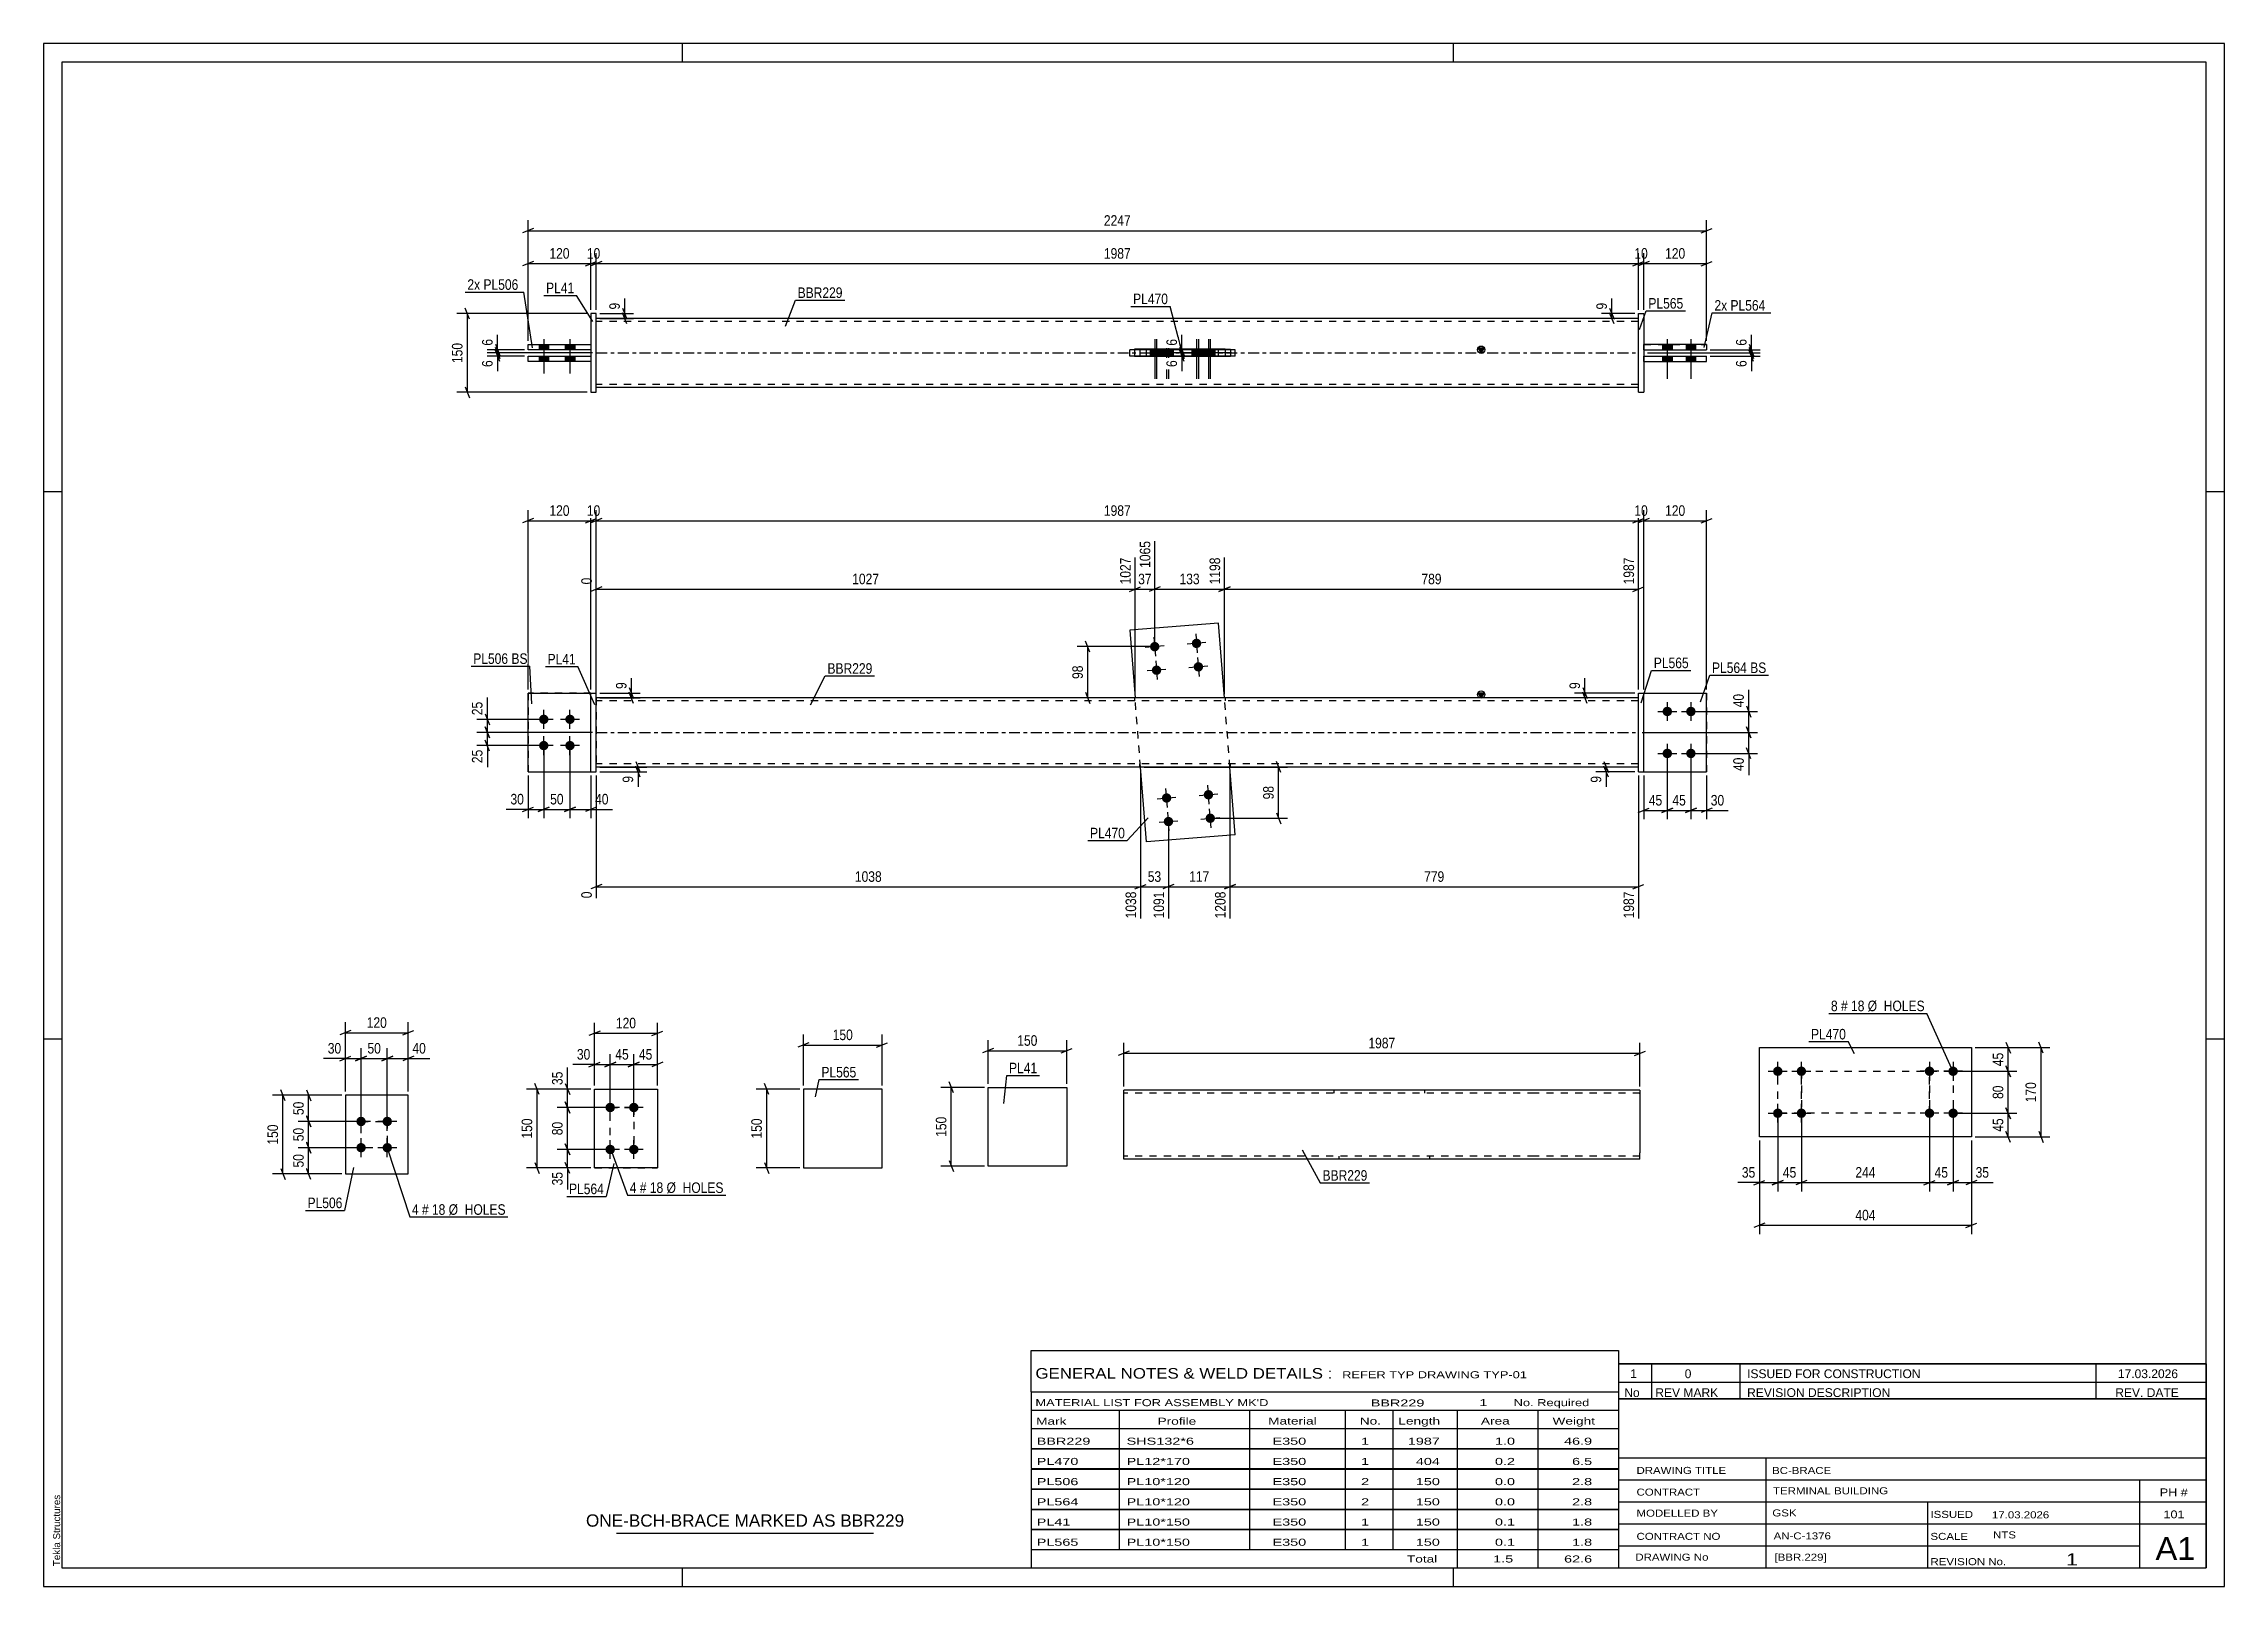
# Paper-space layout 'Layout1' of a CAD drawing. Header units: millimetres. Extents: x 0 to 594, y 0 to 420.
# The model-space entities are those that its viewports show. They can reach past a viewport. Long polylines and large blocks are cut down to what shows.
import ezdxf

# ---------------------------------------------------------------- set-up
doc = ezdxf.new("R2010")
doc.units = ezdxf.units.MM
doc.linetypes.add('DXK_LINE_DOT2', pattern=[3.9198, 1.9599, -1.9599])
doc.linetypes.add('DXK_LINE_DOT3', pattern=[5.9187, 2.979, -0.9799, 0.9799, -0.9799])
doc.layers.add('Viewport layer', color=7, linetype='Continuous', plot=False)
doc.styles.add('Arial', font='ARIAL.TTF', dxfattribs={"height": 0.2})
doc.styles.add('Arial Narrow', font='ARIALN.TTF', dxfattribs={"height": 0.2})

# ---------------------------------------------------------------- blocks, each defined once
blk = doc.blocks.new('Unknown-585637034-1129')
at = {"color": 5, "linetype": 'Continuous'}
for p, q in [((594, 420), (0, 420)), ((0, 420), (0, 0)), ((174, 415), (174, 420)), ((384, 415), (384, 420)), ((594, 0), (594, 420)), ((589, 415), (5, 415)), ((5, 415), (5, 5)), ((589, 5), (589, 415)), ((5, 298), (0, 298)), ((594, 298), (589, 298)), ((5, 149), (0, 149)), ((594, 149), (589, 149)), ((0, 0), (594, 0)), ((5, 5), (589, 5)), ((174, 0), (174, 5)), ((384, 0), (384, 5))]:
    blk.add_line(p, q, dxfattribs=at)
at = {"color": 174, "linetype": 'Continuous', "style": 'Arial'}
blk.add_text('Tekla Structures', height=1.9102, rotation=90, dxfattribs=at).set_placement((4.5, 5.5))
blk = doc.blocks.new('Part-585637034-5810 - 5809')
at = {"color": 2, "linetype": 'Continuous'}
for p, q in [((467.35, 146.66), (525.11, 146.66)), ((467.35, 122.38), (467.35, 146.66)), ((525.11, 146.66), (525.11, 122.38)), ((525.11, 122.38), (467.35, 122.38))]:
    blk.add_line(p, q, dxfattribs=at)
blk = doc.blocks.new('Bolt-585637034-5811 - 5809')
at = {"linetype": 'Continuous'}
for points in [[(513.68, 138.95, -1), (513.68, 141.52, -1)], [(520.11, 138.95, -1), (520.11, 141.52, -1)], [(513.68, 127.52, -1), (513.68, 130.09, -1)], [(520.11, 127.52, -1), (520.11, 130.09, -1)]]:
    blk.add_hatch(color=1, dxfattribs=at).paths.add_polyline_path(points)
at = {"color": 1, "linetype": 'Continuous'}
for p, q in [((513.68, 142.81), (513.68, 137.66)), ((520.11, 142.81), (520.11, 137.66)), ((516.25, 140.24), (511.11, 140.24)), ((522.68, 140.24), (517.54, 140.24)), ((513.68, 131.38), (513.68, 126.24)), ((520.11, 131.38), (520.11, 126.24)), ((516.25, 128.81), (511.11, 128.81)), ((522.68, 128.81), (517.54, 128.81))]:
    blk.add_line(p, q, dxfattribs=at)
blk = doc.blocks.new('Bolt-585637034-5812 - 5809')
at = {"linetype": 'Continuous'}
for points in [[(472.35, 141.52, -1), (472.35, 138.95, -1)], [(478.78, 141.52, -1), (478.78, 138.95, -1)], [(472.35, 130.09, -1), (472.35, 127.52, -1)], [(478.78, 130.09, -1), (478.78, 127.52, -1)]]:
    blk.add_hatch(color=1, dxfattribs=at).paths.add_polyline_path(points)
at = {"color": 1, "linetype": 'Continuous'}
for p, q in [((472.35, 137.66), (472.35, 142.81)), ((478.78, 137.66), (478.78, 142.81)), ((469.78, 140.24), (474.92, 140.24)), ((476.21, 140.24), (481.35, 140.24)), ((472.35, 126.24), (472.35, 131.38)), ((478.78, 126.24), (478.78, 131.38)), ((469.78, 128.81), (474.92, 128.81)), ((476.21, 128.81), (481.35, 128.81))]:
    blk.add_line(p, q, dxfattribs=at)
blk = doc.blocks.new('Part-585637034-1603 - 1587')
at = {"color": 2, "linetype": 'Continuous'}
for p, q in [((150.05, 135.37), (167.19, 135.37)), ((150.05, 113.94), (150.05, 135.37)), ((167.19, 135.37), (167.19, 135.37)), ((167.19, 135.37), (167.19, 113.94)), ((167.19, 113.94), (150.05, 113.94)), ((150.05, 113.94), (150.05, 113.94))]:
    blk.add_line(p, q, dxfattribs=at)
at = {"color": 7, "linetype": 'DXK_LINE_DOT2'}
for p, q in [((150.05, 135.37), (167.19, 135.37)), ((150.05, 113.94), (167.19, 113.94)), ((150.05, 113.94), (150.05, 113.94))]:
    blk.add_line(p, q, dxfattribs=at)
blk = doc.blocks.new('Bolt-585637034-1608 - 1587')
at = {"linetype": 'Continuous'}
for points in [[(154.33, 129.08), (154.06, 129.11), (153.81, 129.19), (153.58, 129.33), (153.38, 129.51), (153.22, 129.72), (153.11, 129.97), (153.05, 130.23), (153.05, 130.5), (153.11, 130.76), (153.22, 131.01), (153.38, 131.23), (153.58, 131.41), (153.81, 131.54), (154.06, 131.62), (154.33, 131.65), (154.6, 131.62), (154.85, 131.54), (155.09, 131.41), (155.29, 131.23), (155.45, 131.01), (155.55, 130.76), (155.61, 130.5), (155.61, 130.23), (155.55, 129.97), (155.45, 129.72), (155.29, 129.51), (155.09, 129.33), (154.85, 129.19), (154.6, 129.11)], [(160.76, 129.08), (160.49, 129.11), (160.24, 129.19), (160, 129.33), (159.8, 129.51), (159.65, 129.72), (159.54, 129.97), (159.48, 130.23), (159.48, 130.5), (159.54, 130.76), (159.65, 131.01), (159.8, 131.23), (160, 131.41), (160.24, 131.54), (160.49, 131.62), (160.76, 131.65), (161.03, 131.62), (161.28, 131.54), (161.52, 131.41), (161.72, 131.23), (161.87, 131.01), (161.98, 130.76), (162.04, 130.5), (162.04, 130.23), (161.98, 129.97), (161.87, 129.72), (161.72, 129.51), (161.52, 129.33), (161.28, 129.19), (161.03, 129.11)], [(154.33, 117.65), (154.06, 117.68), (153.81, 117.76), (153.58, 117.9), (153.38, 118.08), (153.22, 118.3), (153.11, 118.54), (153.05, 118.8), (153.05, 119.07), (153.11, 119.34), (153.22, 119.58), (153.38, 119.8), (153.58, 119.98), (153.81, 120.11), (154.06, 120.2), (154.33, 120.22), (154.6, 120.2), (154.85, 120.11), (155.09, 119.98), (155.29, 119.8), (155.45, 119.58), (155.55, 119.34), (155.61, 119.07), (155.61, 118.8), (155.55, 118.54), (155.45, 118.3), (155.29, 118.08), (155.09, 117.9), (154.85, 117.76), (154.6, 117.68)], [(160.76, 117.65), (160.49, 117.68), (160.24, 117.76), (160, 117.9), (159.8, 118.08), (159.65, 118.3), (159.54, 118.54), (159.48, 118.8), (159.48, 119.07), (159.54, 119.34), (159.65, 119.58), (159.8, 119.8), (160, 119.98), (160.24, 120.11), (160.49, 120.2), (160.76, 120.22), (161.03, 120.2), (161.28, 120.11), (161.52, 119.98), (161.72, 119.8), (161.87, 119.58), (161.98, 119.34), (162.04, 119.07), (162.04, 118.8), (161.98, 118.54), (161.87, 118.3), (161.72, 118.08), (161.52, 117.9), (161.28, 117.76), (161.03, 117.68)]]:
    blk.add_hatch(color=1, dxfattribs=at).paths.add_polyline_path(points)
at = {"color": 1, "linetype": 'Continuous'}
for p, q in [((154.33, 127.8), (154.33, 132.94)), ((160.76, 127.8), (160.76, 132.94)), ((156.9, 130.37), (151.76, 130.37)), ((163.33, 130.37), (158.19, 130.37)), ((156.9, 118.94), (151.76, 118.94)), ((154.33, 116.37), (154.33, 121.51)), ((163.33, 118.94), (158.19, 118.94)), ((160.76, 116.37), (160.76, 121.51))]:
    blk.add_line(p, q, dxfattribs=at)
blk = doc.blocks.new('Bolt-585637034-1959 - 1945')
at = {"linetype": 'Continuous'}
for points in [[(303.92, 255.93, -1), (301.36, 255.73, -1)], [(315.32, 256.83, -1), (312.75, 256.62, -1)], [(304.43, 249.52, -1), (301.86, 249.32, -1)], [(315.82, 250.42, -1), (313.26, 250.22, -1)]]:
    blk.add_hatch(color=1, dxfattribs=at).paths.add_polyline_path(points)
at = {"color": 1, "linetype": 'Continuous'}
for p, q in [((305.21, 256.03), (300.08, 255.63)), ((302.44, 258.39), (302.84, 253.27)), ((316.6, 256.93), (311.47, 256.52)), ((313.83, 259.29), (314.24, 254.16)), ((305.71, 249.62), (300.58, 249.22)), ((302.94, 251.98), (303.35, 246.86)), ((317.1, 250.52), (311.98, 250.11)), ((314.34, 252.88), (314.74, 247.75))]:
    blk.add_line(p, q, dxfattribs=at)
blk = doc.blocks.new('Part-585637034-1951 - 1945')
at = {"linetype": 'Continuous'}
blk.add_hatch(color=2, dxfattribs=at).paths.add_polyline_path([(391.55, 241.9), (390.75, 243.3), (392.35, 243.3)])
at = {"color": 2, "linetype": 'Continuous'}
for p, q in [((434.4, 241.9), (150.51, 241.9)), ((391.55, 241.9), (390.75, 243.3)), ((390.75, 243.3), (392.35, 243.3)), ((392.35, 243.3), (391.55, 241.9)), ((434.4, 223.04), (150.51, 223.04))]:
    blk.add_line(p, q, dxfattribs=at)
at = {"color": 7, "linetype": 'DXK_LINE_DOT2'}
for p, q in [((150.51, 241.9), (150.51, 223.04)), ((434.4, 241.04), (150.51, 241.04)), ((297.15, 241.9), (297.15, 241.04)), ((321.86, 241.9), (321.86, 241.04)), ((434.4, 223.04), (434.4, 241.9)), ((434.4, 223.9), (150.51, 223.9)), ((298.56, 223.04), (298.56, 223.9)), ((323.27, 223.04), (323.27, 223.9))]:
    blk.add_line(p, q, dxfattribs=at)
at = {"color": 7, "linetype": 'DXK_LINE_DOT3'}
blk.add_line((150.51, 232.47), (434.4, 232.47), dxfattribs=at)
at = {"color": 2, "linetype": 'Continuous'}
blk.add_circle((391.55, 242.8), 1, dxfattribs=at)
blk = doc.blocks.new('Part-585637034-1956 - 1945')
at = {"color": 2, "linetype": 'Continuous'}
for p, q in [((435.83, 243.18), (452.98, 243.18)), ((452.98, 243.18), (452.98, 243.18)), ((452.98, 221.76), (452.98, 243.18)), ((435.83, 221.76), (452.98, 221.76))]:
    blk.add_line(p, q, dxfattribs=at)
at = {"color": 7, "linetype": 'DXK_LINE_DOT2'}
for p, q in [((435.83, 243.18), (452.98, 243.18)), ((435.83, 221.76), (435.83, 243.18)), ((452.98, 243.18), (452.98, 243.18)), ((435.83, 221.76), (435.83, 221.76)), ((435.83, 221.76), (452.98, 221.76))]:
    blk.add_line(p, q, dxfattribs=at)
blk = doc.blocks.new('Bolt-585637034-1958 - 1945')
at = {"linetype": 'Continuous'}
for points in [[(304.6, 214.52, -1), (307.16, 214.73, -1)], [(315.99, 215.42, -1), (318.56, 215.62, -1)], [(305.1, 208.12, -1), (307.67, 208.32, -1)], [(316.5, 209.01, -1), (319.06, 209.21, -1)]]:
    blk.add_hatch(color=1, dxfattribs=at).paths.add_polyline_path(points)
at = {"color": 1, "linetype": 'Continuous'}
for p, q in [((303.32, 214.42), (308.44, 214.83)), ((306.08, 212.06), (305.68, 217.19)), ((314.71, 215.32), (319.84, 215.72)), ((317.48, 212.96), (317.07, 218.08)), ((303.82, 208.01), (308.95, 208.42)), ((306.59, 205.65), (306.18, 210.78)), ((315.21, 208.91), (320.34, 209.31)), ((317.98, 206.55), (317.58, 211.67))]:
    blk.add_line(p, q, dxfattribs=at)
blk = doc.blocks.new('Bolt-585637034-1960 - 1945')
at = {"linetype": 'Continuous'}
for points in [[(136.23, 234.76, -1), (136.23, 237.33, -1)], [(143.37, 234.76, -1), (143.37, 237.33, -1)], [(136.23, 227.61, -1), (136.23, 230.18, -1)], [(143.37, 227.61, -1), (143.37, 230.18, -1)]]:
    blk.add_hatch(color=1, dxfattribs=at).paths.add_polyline_path(points)
at = {"color": 1, "linetype": 'Continuous'}
for p, q in [((136.23, 233.47), (136.23, 238.61)), ((143.37, 233.47), (143.37, 238.61)), ((138.8, 236.04), (133.65, 236.04)), ((145.94, 236.04), (140.8, 236.04)), ((138.8, 228.9), (133.65, 228.9)), ((136.23, 226.33), (136.23, 231.47)), ((145.94, 228.9), (140.8, 228.9)), ((143.37, 226.33), (143.37, 231.47))]:
    blk.add_line(p, q, dxfattribs=at)
blk = doc.blocks.new('Bolt-585637034-1961 - 1945')
at = {"linetype": 'Continuous'}
for points in [[(442.26, 239.47), (442.53, 239.44), (442.79, 239.36), (443.02, 239.22), (443.22, 239.04), (443.38, 238.83), (443.48, 238.58), (443.54, 238.32), (443.54, 238.05), (443.48, 237.79), (443.38, 237.54), (443.22, 237.32), (443.02, 237.14), (442.79, 237.01), (442.53, 236.93), (442.26, 236.9), (441.99, 236.93), (441.74, 237.01), (441.51, 237.14), (441.31, 237.32), (441.15, 237.54), (441.04, 237.79), (440.98, 238.05), (440.98, 238.32), (441.04, 238.58), (441.15, 238.83), (441.31, 239.04), (441.51, 239.22), (441.74, 239.36), (441.99, 239.44)], [(448.69, 239.47), (448.96, 239.44), (449.21, 239.36), (449.45, 239.22), (449.65, 239.04), (449.8, 238.83), (449.91, 238.58), (449.97, 238.32), (449.97, 238.05), (449.91, 237.79), (449.8, 237.54), (449.65, 237.32), (449.45, 237.14), (449.21, 237.01), (448.96, 236.93), (448.69, 236.9), (448.42, 236.93), (448.17, 237.01), (447.93, 237.14), (447.74, 237.32), (447.58, 237.54), (447.47, 237.79), (447.41, 238.05), (447.41, 238.32), (447.47, 238.58), (447.58, 238.83), (447.74, 239.04), (447.93, 239.22), (448.17, 239.36), (448.42, 239.44)], [(442.26, 228.04), (442.53, 228.01), (442.79, 227.93), (443.02, 227.8), (443.22, 227.62), (443.38, 227.4), (443.48, 227.15), (443.54, 226.89), (443.54, 226.62), (443.48, 226.36), (443.38, 226.11), (443.22, 225.9), (443.02, 225.72), (442.79, 225.58), (442.53, 225.5), (442.26, 225.47), (441.99, 225.5), (441.74, 225.58), (441.51, 225.72), (441.31, 225.9), (441.15, 226.11), (441.04, 226.36), (440.98, 226.62), (440.98, 226.89), (441.04, 227.15), (441.15, 227.4), (441.31, 227.62), (441.51, 227.8), (441.74, 227.93), (441.99, 228.01)], [(448.69, 228.04), (448.96, 228.01), (449.21, 227.93), (449.45, 227.8), (449.65, 227.62), (449.8, 227.4), (449.91, 227.15), (449.97, 226.89), (449.97, 226.62), (449.91, 226.36), (449.8, 226.11), (449.65, 225.9), (449.45, 225.72), (449.21, 225.58), (448.96, 225.5), (448.69, 225.47), (448.42, 225.5), (448.17, 225.58), (447.93, 225.72), (447.74, 225.9), (447.58, 226.11), (447.47, 226.36), (447.41, 226.62), (447.41, 226.89), (447.47, 227.15), (447.58, 227.4), (447.74, 227.62), (447.93, 227.8), (448.17, 227.93), (448.42, 228.01)]]:
    blk.add_hatch(color=1, dxfattribs=at).paths.add_polyline_path(points)
at = {"color": 1, "linetype": 'Continuous'}
for p, q in [((439.69, 238.18), (444.83, 238.18)), ((442.26, 240.76), (442.26, 235.61)), ((446.12, 238.18), (451.26, 238.18)), ((448.69, 240.76), (448.69, 235.61)), ((439.69, 226.76), (444.83, 226.76)), ((442.26, 229.33), (442.26, 224.18)), ((446.12, 226.76), (451.26, 226.76)), ((448.69, 229.33), (448.69, 224.18))]:
    blk.add_line(p, q, dxfattribs=at)
blk = doc.blocks.new('Part-585637034-1966 - 1945')
at = {"color": 2, "linetype": 'Continuous'}
for p, q in [((320.05, 262.21), (295.84, 260.31)), ((321.65, 241.9), (320.05, 262.21)), ((295.84, 260.31), (297.29, 241.9)), ((300.37, 202.73), (298.77, 223.04)), ((324.58, 204.63), (323.13, 223.04)), ((324.58, 204.63), (300.37, 202.73))]:
    blk.add_line(p, q, dxfattribs=at)
at = {"color": 7, "linetype": 'DXK_LINE_DOT2'}
for p, q in [((298.77, 223.04), (297.29, 241.9)), ((323.13, 223.04), (321.65, 241.9))]:
    blk.add_line(p, q, dxfattribs=at)
blk = doc.blocks.new('Part-585637034-1971 - 1945')
at = {"color": 2, "linetype": 'Continuous'}
for p, q in [((149.08, 221.76), (149.08, 243.18)), ((149.08, 243.18), (150.51, 243.18)), ((150.51, 221.76), (150.51, 243.18)), ((149.08, 221.76), (150.51, 221.76))]:
    blk.add_line(p, q, dxfattribs=at)
blk = doc.blocks.new('Part-585637034-1976 - 1945')
at = {"color": 7, "linetype": 'DXK_LINE_DOT2'}
for p, q in [((149.08, 243.18), (131.94, 243.18)), ((131.94, 243.18), (131.94, 221.76)), ((149.08, 221.76), (149.08, 243.18)), ((131.94, 221.76), (149.08, 221.76))]:
    blk.add_line(p, q, dxfattribs=at)
blk = doc.blocks.new('Part-585637034-1981 - 1945')
at = {"color": 2, "linetype": 'Continuous'}
for p, q in [((131.94, 221.76), (131.94, 243.18)), ((131.94, 243.18), (149.08, 243.18)), ((131.94, 221.76), (149.08, 221.76))]:
    blk.add_line(p, q, dxfattribs=at)
at = {"color": 7, "linetype": 'DXK_LINE_DOT2'}
blk.add_line((149.08, 221.76), (149.08, 243.18), dxfattribs=at)
blk = doc.blocks.new('Part-585637034-1986 - 1945')
at = {"color": 2, "linetype": 'Continuous'}
for p, q in [((434.4, 243.18), (435.83, 243.18)), ((434.4, 221.76), (434.4, 243.18)), ((435.83, 221.76), (435.83, 243.18)), ((434.4, 221.76), (434.4, 221.76)), ((434.4, 221.76), (435.83, 221.76))]:
    blk.add_line(p, q, dxfattribs=at)
at = {"color": 7, "linetype": 'DXK_LINE_DOT2'}
for p, q in [((434.4, 243.18), (435.83, 243.18)), ((434.4, 221.76), (435.83, 221.76))]:
    blk.add_line(p, q, dxfattribs=at)
blk = doc.blocks.new('Part-585637034-1992 - 1945')
at = {"color": 7, "linetype": 'DXK_LINE_DOT2'}
for p, q in [((435.83, 243.18), (452.98, 243.18)), ((435.83, 221.76), (435.83, 243.18)), ((435.83, 243.18), (452.98, 243.18)), ((452.98, 243.18), (452.98, 243.18)), ((452.98, 243.18), (452.98, 221.76)), ((435.83, 221.76), (435.83, 221.76)), ((435.83, 221.76), (452.98, 221.76)), ((435.83, 221.76), (452.98, 221.76))]:
    blk.add_line(p, q, dxfattribs=at)
blk = doc.blocks.new('Bolt-585637034-2427 - 2414')
at = {"linetype": 'Continuous'}
for points in [[(303.93, 336.64), (301.36, 336.64), (301.36, 334.93), (303.93, 334.93)], [(304.43, 336.64), (301.86, 336.64), (301.86, 334.93), (304.43, 334.93)], [(315.32, 336.64), (312.75, 336.64), (312.75, 334.93), (315.32, 334.93)], [(315.83, 336.64), (313.25, 336.64), (313.25, 334.93), (315.83, 334.93)]]:
    blk.add_hatch(color=1, dxfattribs=at).paths.add_polyline_path(points)
at = {"color": 1, "linetype": 'Continuous'}
for p, q in [((302.64, 339.5), (302.64, 328.78)), ((303.15, 339.5), (303.15, 328.78)), ((314.04, 339.5), (314.04, 328.78)), ((314.54, 339.5), (314.54, 328.78)), ((301.36, 336.64), (301.36, 334.93)), ((301.86, 336.64), (301.86, 334.93)), ((303.93, 336.64), (303.93, 334.93)), ((304.43, 336.64), (304.43, 334.93)), ((312.75, 336.64), (312.75, 334.93)), ((313.25, 336.64), (313.25, 334.93)), ((315.32, 336.64), (315.32, 334.93)), ((315.83, 336.64), (315.83, 334.93))]:
    blk.add_line(p, q, dxfattribs=at)
blk = doc.blocks.new('Part-585637034-2420 - 2414')
at = {"color": 2, "linetype": 'Continuous'}
for p, q in [((131.94, 334.93), (149.08, 334.93)), ((131.94, 333.5), (131.94, 334.93)), ((149.08, 333.5), (131.94, 333.5)), ((149.08, 334.93), (149.08, 333.5))]:
    blk.add_line(p, q, dxfattribs=at)
blk = doc.blocks.new('Part-585637034-2437 - 2414')
at = {"linetype": 'Continuous'}
blk.add_hatch(color=2, dxfattribs=at).paths.add_polyline_path([(391.55, 335.78), (390.75, 337.18), (392.35, 337.18)])
at = {"color": 2, "linetype": 'Continuous'}
for p, q in [((434.4, 345.21), (150.51, 345.21)), ((297.15, 336.78), (297.15, 336.64)), ((321.86, 336.78), (297.15, 336.78)), ((297.15, 334.78), (297.15, 334.93)), ((321.86, 334.78), (297.15, 334.78)), ((298.56, 336.64), (298.56, 336.78)), ((298.56, 334.78), (298.56, 334.93)), ((321.86, 336.78), (321.86, 334.78)), ((391.55, 335.78), (390.75, 337.18)), ((390.75, 337.18), (392.35, 337.18)), ((392.35, 337.18), (391.55, 335.78)), ((434.4, 326.36), (150.51, 326.36))]:
    blk.add_line(p, q, dxfattribs=at)
at = {"color": 7, "linetype": 'DXK_LINE_DOT2'}
for p, q in [((150.51, 326.36), (150.51, 345.21)), ((434.4, 326.36), (434.4, 345.21)), ((434.4, 344.36), (150.51, 344.36)), ((297.15, 336.78), (297.15, 334.93)), ((298.56, 336.78), (298.56, 334.93)), ((321.86, 336.78), (323.27, 336.78)), ((323.27, 334.78), (321.86, 334.78)), ((323.27, 336.78), (323.27, 334.78)), ((434.4, 327.21), (150.51, 327.21))]:
    blk.add_line(p, q, dxfattribs=at)
at = {"color": 7, "linetype": 'DXK_LINE_DOT3'}
blk.add_line((150.51, 335.78), (434.4, 335.78), dxfattribs=at)
at = {"color": 2, "linetype": 'Continuous'}
blk.add_circle((391.55, 336.68), 1, dxfattribs=at)
blk = doc.blocks.new('Part-585637034-2425 - 2414')
at = {"color": 2, "linetype": 'Continuous'}
for p, q in [((434.4, 346.5), (434.4, 346.5)), ((434.4, 325.07), (434.4, 346.5)), ((434.4, 346.5), (435.83, 346.5)), ((435.83, 346.5), (435.83, 346.5)), ((435.83, 346.5), (435.83, 325.07)), ((434.4, 325.07), (435.83, 325.07)), ((434.4, 325.07), (434.4, 325.07)), ((435.83, 325.07), (435.83, 325.07))]:
    blk.add_line(p, q, dxfattribs=at)
at = {"color": 7, "linetype": 'DXK_LINE_DOT2'}
for p, q in [((434.4, 346.5), (434.4, 346.5)), ((434.4, 346.5), (435.83, 346.5)), ((434.4, 325.07), (435.83, 325.07))]:
    blk.add_line(p, q, dxfattribs=at)
blk = doc.blocks.new('Bolt-585637034-2426 - 2414')
at = {"linetype": 'Continuous'}
for points in [[(304.6, 334.93), (307.17, 334.93), (307.17, 336.64), (304.6, 336.64)], [(305.1, 334.93), (307.67, 334.93), (307.67, 336.64), (305.1, 336.64)], [(315.99, 334.93), (318.56, 334.93), (318.56, 336.64), (315.99, 336.64)], [(316.49, 334.93), (319.06, 334.93), (319.06, 336.64), (316.49, 336.64)]]:
    blk.add_hatch(color=1, dxfattribs=at).paths.add_polyline_path(points)
at = {"color": 1, "linetype": 'Continuous'}
for p, q in [((305.88, 339.5), (305.88, 328.78)), ((306.38, 339.5), (306.38, 328.78)), ((317.27, 339.5), (317.27, 328.78)), ((317.78, 339.5), (317.78, 328.78)), ((304.6, 336.64), (304.6, 334.93)), ((305.1, 336.64), (305.1, 334.93)), ((307.17, 336.64), (307.17, 334.93)), ((307.67, 336.64), (307.67, 334.93)), ((315.99, 336.64), (315.99, 334.93)), ((316.49, 336.64), (316.49, 334.93)), ((318.56, 336.64), (318.56, 334.93)), ((319.06, 336.64), (319.06, 334.93))]:
    blk.add_line(p, q, dxfattribs=at)
blk = doc.blocks.new('Part-585637034-2442 - 2414')
at = {"color": 2, "linetype": 'Continuous'}
for p, q in [((435.83, 334.93), (452.98, 334.93)), ((435.83, 333.5), (435.83, 334.93)), ((435.83, 333.5), (435.83, 333.5)), ((435.83, 333.5), (452.98, 333.5)), ((452.98, 333.5), (452.98, 334.93))]:
    blk.add_line(p, q, dxfattribs=at)
at = {"color": 7, "linetype": 'DXK_LINE_DOT2'}
for p, q in [((435.83, 334.93), (452.98, 334.93)), ((435.83, 333.5), (452.98, 333.5))]:
    blk.add_line(p, q, dxfattribs=at)
blk = doc.blocks.new('Part-585637034-2447 - 2414')
at = {"color": 2, "linetype": 'Continuous'}
for p, q in [((452.98, 338.07), (435.83, 338.07)), ((435.83, 336.64), (435.83, 338.07)), ((435.83, 336.64), (435.83, 336.64)), ((435.83, 336.64), (452.98, 336.64)), ((452.98, 338.07), (452.98, 336.64))]:
    blk.add_line(p, q, dxfattribs=at)
at = {"color": 7, "linetype": 'DXK_LINE_DOT2'}
for p, q in [((435.83, 338.07), (435.83, 338.07)), ((435.83, 338.07), (452.98, 338.07)), ((435.83, 336.64), (452.98, 336.64)), ((452.98, 338.07), (452.98, 338.07))]:
    blk.add_line(p, q, dxfattribs=at)
blk = doc.blocks.new('Part-585637034-2452 - 2414')
at = {"color": 2, "linetype": 'Continuous'}
for p, q in [((131.94, 336.64), (131.94, 338.07)), ((131.94, 338.07), (149.08, 338.07)), ((149.08, 336.64), (131.94, 336.64)), ((149.08, 338.07), (149.08, 336.64))]:
    blk.add_line(p, q, dxfattribs=at)
blk = doc.blocks.new('Part-585637034-2457 - 2414')
at = {"color": 2, "linetype": 'Continuous'}
for p, q in [((150.51, 346.5), (149.08, 346.5)), ((149.08, 346.5), (149.08, 325.07)), ((150.51, 325.07), (150.51, 346.5)), ((149.08, 325.07), (150.51, 325.07))]:
    blk.add_line(p, q, dxfattribs=at)
blk = doc.blocks.new('Part-585637034-2462 - 2414')
at = {"color": 2, "linetype": 'Continuous'}
for p, q in [((295.84, 334.93), (295.84, 336.64)), ((321.86, 336.64), (295.84, 336.64)), ((321.86, 334.93), (295.84, 334.93)), ((320.05, 334.93), (320.05, 336.64))]:
    blk.add_line(p, q, dxfattribs=at)
at = {"color": 7, "linetype": 'DXK_LINE_DOT2'}
for p, q in [((300.37, 334.93), (300.37, 336.64)), ((324.58, 336.64), (321.86, 336.64)), ((324.58, 334.93), (321.86, 334.93)), ((324.58, 334.93), (324.58, 336.64))]:
    blk.add_line(p, q, dxfattribs=at)
blk = doc.blocks.new('Bolt-585637034-2463 - 2414')
at = {"linetype": 'Continuous'}
for points in [[(134.94, 336.64), (137.51, 336.64), (137.51, 338.07), (134.94, 338.07)], [(134.94, 336.64), (137.51, 336.64), (137.51, 338.07), (134.94, 338.07)], [(134.94, 333.5), (137.51, 333.5), (137.51, 334.93), (134.94, 334.93)], [(134.94, 333.5), (137.51, 333.5), (137.51, 334.93), (134.94, 334.93)], [(142.08, 336.64), (144.65, 336.64), (144.65, 338.07), (142.08, 338.07)], [(142.08, 336.64), (144.65, 336.64), (144.65, 338.07), (142.08, 338.07)], [(142.08, 333.5), (144.65, 333.5), (144.65, 334.93), (142.08, 334.93)], [(142.08, 333.5), (144.65, 333.5), (144.65, 334.93), (142.08, 334.93)]]:
    blk.add_hatch(color=1, dxfattribs=at).paths.add_polyline_path(points)
at = {"color": 1, "linetype": 'Continuous'}
for p, q in [((136.23, 339.5), (136.23, 330.21)), ((136.23, 339.5), (136.23, 330.21)), ((143.37, 339.5), (143.37, 330.21)), ((143.37, 339.5), (143.37, 330.21)), ((134.94, 338.07), (134.94, 336.64)), ((134.94, 338.07), (134.94, 336.64)), ((134.94, 334.93), (134.94, 333.5)), ((134.94, 334.93), (134.94, 333.5)), ((137.51, 338.07), (137.51, 336.64)), ((137.51, 338.07), (137.51, 336.64)), ((137.51, 334.93), (137.51, 333.5)), ((137.51, 334.93), (137.51, 333.5)), ((142.08, 338.07), (142.08, 336.64)), ((142.08, 338.07), (142.08, 336.64)), ((142.08, 334.93), (142.08, 333.5)), ((142.08, 334.93), (142.08, 333.5)), ((144.65, 338.07), (144.65, 336.64)), ((144.65, 338.07), (144.65, 336.64)), ((144.65, 334.93), (144.65, 333.5)), ((144.65, 334.93), (144.65, 333.5))]:
    blk.add_line(p, q, dxfattribs=at)
blk = doc.blocks.new('Bolt-585637034-2464 - 2414')
at = {"linetype": 'Continuous'}
for points in [[(443.55, 338.07), (440.98, 338.07), (440.98, 336.64), (443.55, 336.64)], [(443.55, 338.07), (440.98, 338.07), (440.98, 336.64), (443.55, 336.64)], [(443.55, 334.93), (440.98, 334.93), (440.98, 333.5), (443.55, 333.5)], [(443.55, 334.93), (440.98, 334.93), (440.98, 333.5), (443.55, 333.5)], [(449.98, 338.07), (447.4, 338.07), (447.4, 336.64), (449.98, 336.64)], [(449.98, 338.07), (447.4, 338.07), (447.4, 336.64), (449.98, 336.64)], [(449.98, 334.93), (447.4, 334.93), (447.4, 333.5), (449.98, 333.5)], [(449.98, 334.93), (447.4, 334.93), (447.4, 333.5), (449.98, 333.5)]]:
    blk.add_hatch(color=1, dxfattribs=at).paths.add_polyline_path(points)
at = {"color": 1, "linetype": 'Continuous'}
for p, q in [((442.26, 339.5), (442.26, 328.78)), ((442.26, 339.5), (442.26, 328.78)), ((448.69, 339.5), (448.69, 328.78)), ((448.69, 339.5), (448.69, 328.78)), ((440.98, 338.07), (440.98, 336.64)), ((440.98, 338.07), (440.98, 336.64)), ((440.98, 334.93), (440.98, 333.5)), ((440.98, 334.93), (440.98, 333.5)), ((443.55, 338.07), (443.55, 336.64)), ((443.55, 338.07), (443.55, 336.64)), ((443.55, 334.93), (443.55, 333.5)), ((443.55, 334.93), (443.55, 333.5)), ((447.4, 338.07), (447.4, 336.64)), ((447.4, 338.07), (447.4, 336.64)), ((447.4, 334.93), (447.4, 333.5)), ((447.4, 334.93), (447.4, 333.5)), ((449.98, 338.07), (449.98, 336.64)), ((449.98, 338.07), (449.98, 336.64)), ((449.98, 334.93), (449.98, 333.5)), ((449.98, 334.93), (449.98, 333.5))]:
    blk.add_line(p, q, dxfattribs=at)
blk = doc.blocks.new('Part-585637034-5819 - 5818')
at = {"color": 2, "linetype": 'Continuous'}
for p, q in [((99.33, 133.71), (82.19, 133.71)), ((82.19, 133.71), (82.19, 112.28)), ((99.33, 112.28), (99.33, 133.71)), ((82.19, 112.28), (99.33, 112.28))]:
    blk.add_line(p, q, dxfattribs=at)
blk = doc.blocks.new('Bolt-585637034-5820 - 5818')
at = {"linetype": 'Continuous'}
for points in [[(86.47, 125.28, -1), (86.47, 127.86, -1)], [(93.61, 125.28, -1), (93.61, 127.86, -1)], [(86.47, 118.14, -1), (86.47, 120.71, -1)], [(93.61, 118.14, -1), (93.61, 120.71, -1)]]:
    blk.add_hatch(color=1, dxfattribs=at).paths.add_polyline_path(points)
at = {"color": 1, "linetype": 'Continuous'}
for p, q in [((89.04, 126.57), (83.9, 126.57)), ((86.47, 124), (86.47, 129.14)), ((96.19, 126.57), (91.04, 126.57)), ((93.61, 124), (93.61, 129.14)), ((89.04, 119.43), (83.9, 119.43)), ((86.47, 116.86), (86.47, 122)), ((96.19, 119.43), (91.04, 119.43)), ((93.61, 116.86), (93.61, 122))]:
    blk.add_line(p, q, dxfattribs=at)
blk = doc.blocks.new('Part-585637034-1563 - 1547')
at = {"color": 2, "linetype": 'Continuous'}
for p, q in [((228.4, 135.37), (206.97, 135.37)), ((206.97, 135.37), (206.97, 113.94)), ((228.4, 113.94), (228.4, 135.37)), ((206.97, 113.94), (228.4, 113.94))]:
    blk.add_line(p, q, dxfattribs=at)
blk = doc.blocks.new('Part-585637034-1530 - 1514')
at = {"color": 2, "linetype": 'Continuous'}
for p, q in [((322.77, 135.13), (294.2, 135.13)), ((294.2, 116.4), (294.2, 135.13)), ((406.14, 135.13), (322.87, 135.13)), ((434.81, 135.13), (406.24, 135.13)), ((434.81, 135.13), (434.81, 117.99)), ((294.2, 116.27), (294.2, 116.4)), ((322.77, 116.27), (294.2, 116.27)), ((406.14, 116.27), (322.87, 116.27)), ((434.81, 116.27), (406.24, 116.27)), ((434.81, 116.27), (434.81, 117.99))]:
    blk.add_line(p, q, dxfattribs=at)
at = {"color": 7, "linetype": 'DXK_LINE_DOT2'}
for p, q in [((322.77, 134.27), (294.2, 134.27)), ((406.14, 134.27), (322.87, 134.27)), ((351.44, 135.13), (351.44, 134.27)), ((376.16, 135.13), (376.16, 134.27)), ((434.81, 134.27), (406.24, 134.27)), ((434.81, 134.27), (434.81, 134.21)), ((434.81, 134.21), (434.81, 134.27)), ((434.81, 134.07), (434.81, 134.21)), ((434.81, 134.21), (434.81, 134.07)), ((294.2, 117.13), (294.2, 117.2)), ((322.77, 117.13), (294.2, 117.13)), ((406.14, 117.13), (322.87, 117.13)), ((352.86, 116.27), (352.86, 117.13)), ((377.57, 116.27), (377.57, 117.13)), ((434.81, 117.13), (406.24, 117.13)), ((434.81, 117.2), (434.81, 117.66)), ((434.81, 117.13), (434.81, 117.2))]:
    blk.add_line(p, q, dxfattribs=at)
blk = doc.blocks.new('Part-585637034-5828 - 5827')
at = {"color": 2, "linetype": 'Continuous'}
for p, q in [((257.24, 135.83), (278.67, 135.83)), ((257.24, 114.4), (257.24, 135.83)), ((278.67, 135.83), (278.67, 114.4)), ((278.67, 114.4), (257.24, 114.4))]:
    blk.add_line(p, q, dxfattribs=at)
blk = doc.blocks.new('Rectangle-585637034-6182 - 5809')
at = {"color": 1, "linetype": 'DXK_LINE_DOT2'}
blk.add_lwpolyline([(472.35, 140.24), (478.78, 140.24), (478.78, 128.81), (472.35, 128.81), (472.35, 140.24)], close=True, dxfattribs=at)
blk = doc.blocks.new('Rectangle-585637034-1723 - 1587')
at = {"color": 1, "linetype": 'DXK_LINE_DOT2'}
blk.add_lwpolyline([(154.33, 130.37), (160.76, 130.37), (160.76, 118.94), (154.33, 118.94), (154.33, 130.37)], close=True, dxfattribs=at)
blk = doc.blocks.new('Rectangle-585637034-6106 - 5818')
at = {"color": 1, "linetype": 'DXK_LINE_DOT2'}
blk.add_lwpolyline([(86.47, 126.57), (93.61, 126.57), (93.61, 119.43), (86.47, 119.43), (86.47, 126.57)], close=True, dxfattribs=at)
blk = doc.blocks.new('Rectangle-585637034-6192 - 5809')
at = {"color": 1, "linetype": 'DXK_LINE_DOT2'}
blk.add_lwpolyline([(478.78, 140.24), (513.68, 140.24), (513.68, 128.81), (478.78, 128.81), (478.78, 140.24)], close=True, dxfattribs=at)
blk = doc.blocks.new('Rectangle-585637034-6202 - 5809')
at = {"color": 1, "linetype": 'DXK_LINE_DOT2'}
blk.add_lwpolyline([(513.68, 140.24), (520.11, 140.24), (520.11, 128.81), (513.68, 128.81), (513.68, 140.24)], close=True, dxfattribs=at)
blk = doc.blocks.new('StraightDimension-585637034-5876 - 5809')
at = {"color": 7, "linetype": 'Continuous'}
for p, q in [((526.11, 146.66), (546.45, 146.66)), ((544.65, 145.16), (543.45, 148.16)), ((544.05, 122.38), (544.05, 146.66)), ((526.11, 122.38), (546.45, 122.38)), ((543.45, 123.88), (544.65, 120.88))]:
    blk.add_line(p, q, dxfattribs=at)
at = {"color": 0}
blk.add_wipeout([(543.3, 137.86), (539.1, 137.86), (539.1, 131.18), (543.3, 131.18)], dxfattribs=at)
at = {"color": 3, "style": 'Arial Narrow'}
blk.add_text('170', height=2.863, rotation=90.00021, dxfattribs=at).set_placement((542.7, 131.78))
blk = doc.blocks.new('StraightDimension-585637034-5840 - 5809')
at = {"color": 7, "linetype": 'Continuous'}
for p, q in [((472.35, 127.81), (472.35, 107.53)), ((467.35, 121.38), (467.35, 107.53)), ((465.85, 109.33), (468.85, 110.53)), ((467.35, 109.93), (472.35, 109.93)), ((473.85, 110.53), (470.85, 109.33))]:
    blk.add_line(p, q, dxfattribs=at)
at = {"color": 0}
blk.add_wipeout([(466.83, 110.68), (466.83, 114.88), (461.97, 114.88), (461.97, 110.68)], dxfattribs=at)
at = {"color": 7, "linetype": 'Continuous'}
blk.add_line((467.35, 109.93), (461.44, 109.93), dxfattribs=at)
blk.add_line((467.35, 109.93), (461.44, 109.93), dxfattribs=at)
at = {"color": 3, "style": 'Arial Narrow'}
blk.add_text('35', height=2.863, dxfattribs=at).set_placement((462.57, 111.28))
blk = doc.blocks.new('StraightDimension-585637034-5836 - 5809')
at = {"color": 7, "linetype": 'Continuous'}
for p, q in [((520.11, 127.81), (520.11, 107.53)), ((525.11, 121.38), (525.11, 107.53)), ((518.61, 109.33), (521.61, 110.53)), ((520.11, 109.93), (525.11, 109.93)), ((526.61, 110.53), (523.61, 109.33))]:
    blk.add_line(p, q, dxfattribs=at)
at = {"color": 0}
blk.add_wipeout([(530.49, 110.68), (530.49, 114.88), (525.64, 114.88), (525.64, 110.68)], dxfattribs=at)
at = {"color": 7, "linetype": 'Continuous'}
blk.add_line((525.11, 109.93), (531.02, 109.93), dxfattribs=at)
blk.add_line((525.11, 109.93), (531.02, 109.93), dxfattribs=at)
at = {"color": 3, "style": 'Arial Narrow'}
blk.add_text('35', height=2.863, dxfattribs=at).set_placement((526.24, 111.28))
blk = doc.blocks.new('StraightDimension-585637034-5837 - 5809')
at = {"color": 7, "linetype": 'Continuous'}
for p, q in [((513.68, 127.81), (513.68, 107.53)), ((520.11, 127.81), (520.11, 107.53)), ((512.18, 109.33), (515.18, 110.53)), ((513.68, 109.93), (520.11, 109.93)), ((521.61, 110.53), (518.61, 109.33))]:
    blk.add_line(p, q, dxfattribs=at)
at = {"color": 0}
blk.add_wipeout([(519.32, 110.68), (519.32, 114.88), (514.47, 114.88), (514.47, 110.68)], dxfattribs=at)
at = {"color": 3, "style": 'Arial Narrow'}
blk.add_text('45', height=2.863, dxfattribs=at).set_placement((515.07, 111.28))
blk = doc.blocks.new('StraightDimension-585637034-5838 - 5809')
at = {"color": 7, "linetype": 'Continuous'}
for p, q in [((478.78, 127.81), (478.78, 107.53)), ((513.68, 127.81), (513.68, 107.53)), ((480.28, 110.53), (477.28, 109.33)), ((478.78, 109.93), (513.68, 109.93)), ((512.18, 109.33), (515.18, 110.53))]:
    blk.add_line(p, q, dxfattribs=at)
at = {"color": 0}
blk.add_wipeout([(499.57, 110.68), (499.57, 114.88), (492.89, 114.88), (492.89, 110.68)], dxfattribs=at)
at = {"color": 3, "style": 'Arial Narrow'}
blk.add_text('244', height=2.863, dxfattribs=at).set_placement((493.49, 111.28))
blk = doc.blocks.new('StraightDimension-585637034-5839 - 5809')
at = {"color": 7, "linetype": 'Continuous'}
for p, q in [((472.35, 127.81), (472.35, 107.53)), ((478.78, 127.81), (478.78, 107.53)), ((470.85, 109.33), (473.85, 110.53)), ((472.35, 109.93), (478.78, 109.93)), ((480.28, 110.53), (477.28, 109.33))]:
    blk.add_line(p, q, dxfattribs=at)
at = {"color": 0}
blk.add_wipeout([(477.99, 110.68), (477.99, 114.88), (473.14, 114.88), (473.14, 110.68)], dxfattribs=at)
at = {"color": 3, "style": 'Arial Narrow'}
blk.add_text('45', height=2.863, dxfattribs=at).set_placement((473.74, 111.28))
blk = doc.blocks.new('StraightDimension-585637034-5856 - 5809')
at = {"color": 7, "linetype": 'Continuous'}
for p, q in [((467.35, 121.38), (467.35, 95.89)), ((525.11, 121.38), (525.11, 95.89)), ((468.85, 98.89), (465.85, 97.69)), ((467.35, 98.29), (525.11, 98.29)), ((523.61, 97.69), (526.61, 98.89))]:
    blk.add_line(p, q, dxfattribs=at)
at = {"color": 0}
blk.add_wipeout([(499.57, 99.04), (499.57, 103.24), (492.89, 103.24), (492.89, 99.04)], dxfattribs=at)
at = {"color": 3, "style": 'Arial Narrow'}
blk.add_text('404', height=2.863, dxfattribs=at).set_placement((493.49, 99.64))
blk = doc.blocks.new('StraightDimension-585637034-6154 - 5809')
at = {"color": 7, "linetype": 'Continuous'}
for p, q in [((526.11, 146.66), (537.51, 146.66)), ((534.51, 148.16), (535.71, 145.16)), ((535.11, 140.24), (535.11, 146.66)), ((521.11, 140.24), (537.51, 140.24)), ((535.71, 138.74), (534.51, 141.74))]:
    blk.add_line(p, q, dxfattribs=at)
at = {"color": 0}
blk.add_wipeout([(534.36, 145.88), (530.16, 145.88), (530.16, 141.02), (534.36, 141.02)], dxfattribs=at)
at = {"color": 3, "style": 'Arial Narrow'}
blk.add_text('45', height=2.863, rotation=90.00021, dxfattribs=at).set_placement((533.76, 141.62))
blk = doc.blocks.new('StraightDimension-585637034-6155 - 5809')
at = {"color": 7, "linetype": 'Continuous'}
for p, q in [((521.11, 140.24), (537.51, 140.24)), ((534.51, 141.74), (535.71, 138.74)), ((535.11, 128.81), (535.11, 140.24)), ((521.11, 128.81), (537.51, 128.81)), ((535.71, 127.31), (534.51, 130.31))]:
    blk.add_line(p, q, dxfattribs=at)
at = {"color": 0}
blk.add_wipeout([(534.36, 136.95), (530.16, 136.95), (530.16, 132.09), (534.36, 132.09)], dxfattribs=at)
at = {"color": 3, "style": 'Arial Narrow'}
blk.add_text('80', height=2.863, rotation=90.00021, dxfattribs=at).set_placement((533.76, 132.69))
blk = doc.blocks.new('StraightDimension-585637034-6156 - 5809')
at = {"color": 7, "linetype": 'Continuous'}
for p, q in [((521.11, 128.81), (537.51, 128.81)), ((534.51, 130.31), (535.71, 127.31)), ((535.11, 122.38), (535.11, 128.81)), ((526.11, 122.38), (537.51, 122.38)), ((535.71, 120.88), (534.51, 123.88))]:
    blk.add_line(p, q, dxfattribs=at)
at = {"color": 0}
blk.add_wipeout([(534.36, 128.02), (530.16, 128.02), (530.16, 123.16), (534.36, 123.16)], dxfattribs=at)
at = {"color": 3, "style": 'Arial Narrow'}
blk.add_text('45', height=2.863, rotation=90.00021, dxfattribs=at).set_placement((533.76, 123.76))
blk = doc.blocks.new('StraightDimension-585637034-1633 - 1587')
at = {"color": 7, "linetype": 'Continuous'}
for p, q in [((142.1, 136.87), (143.3, 133.87)), ((149.05, 135.37), (139.85, 135.37)), ((143.3, 128.87), (142.1, 131.87)), ((142.7, 130.37), (142.7, 135.37)), ((153.33, 130.37), (139.85, 130.37))]:
    blk.add_line(p, q, dxfattribs=at)
at = {"color": 0}
blk.add_wipeout([(141.95, 140.75), (137.75, 140.75), (137.75, 135.89), (141.95, 135.89)], dxfattribs=at)
at = {"color": 7, "linetype": 'Continuous'}
blk.add_line((142.7, 135.37), (142.7, 141.27), dxfattribs=at)
blk.add_line((142.7, 135.37), (142.7, 141.27), dxfattribs=at)
at = {"color": 3, "style": 'Arial Narrow'}
blk.add_text('35', height=2.863, rotation=90.00021, dxfattribs=at).set_placement((141.35, 136.49))
blk = doc.blocks.new('StraightDimension-585637034-1623 - 1587')
at = {"color": 7, "linetype": 'Continuous'}
for p, q in [((142.1, 131.87), (143.3, 128.87)), ((153.33, 130.37), (139.85, 130.37)), ((142.7, 118.94), (142.7, 130.37)), ((153.33, 118.94), (139.85, 118.94)), ((143.3, 117.44), (142.1, 120.44))]:
    blk.add_line(p, q, dxfattribs=at)
at = {"color": 0}
blk.add_wipeout([(141.95, 127.08), (137.75, 127.08), (137.75, 122.22), (141.95, 122.22)], dxfattribs=at)
at = {"color": 3, "style": 'Arial Narrow'}
blk.add_text('80', height=2.863, rotation=90.00021, dxfattribs=at).set_placement((141.35, 122.82))
blk = doc.blocks.new('StraightDimension-585637034-1610 - 1587')
at = {"color": 7, "linetype": 'Continuous'}
for p, q in [((153.33, 118.94), (139.85, 118.94)), ((142.1, 120.44), (143.3, 117.44)), ((142.7, 113.94), (142.7, 118.94)), ((149.05, 113.94), (139.85, 113.94)), ((143.3, 112.44), (142.1, 115.44))]:
    blk.add_line(p, q, dxfattribs=at)
at = {"color": 0}
blk.add_wipeout([(141.95, 113.41), (137.75, 113.41), (137.75, 108.56), (141.95, 108.56)], dxfattribs=at)
at = {"color": 7, "linetype": 'Continuous'}
blk.add_line((142.7, 113.94), (142.7, 108.03), dxfattribs=at)
blk.add_line((142.7, 113.94), (142.7, 108.03), dxfattribs=at)
at = {"color": 3, "style": 'Arial Narrow'}
blk.add_text('35', height=2.863, rotation=90.00021, dxfattribs=at).set_placement((141.35, 109.16))
blk = doc.blocks.new('StraightDimension-585637034-1647 - 1587')
at = {"color": 7, "linetype": 'Continuous'}
for p, q in [((135.02, 133.87), (133.82, 136.87)), ((149.05, 135.37), (131.57, 135.37)), ((134.42, 113.94), (134.42, 135.37)), ((149.05, 113.94), (131.57, 113.94)), ((133.82, 115.44), (135.02, 112.44))]:
    blk.add_line(p, q, dxfattribs=at)
at = {"color": 0}
blk.add_wipeout([(133.67, 127.99), (129.47, 127.99), (129.47, 121.31), (133.67, 121.31)], dxfattribs=at)
at = {"color": 3, "style": 'Arial Narrow'}
blk.add_text('150', height=2.863, rotation=90.00021, dxfattribs=at).set_placement((133.07, 121.91))
blk = doc.blocks.new('StraightDimension-585637034-1664 - 1587')
at = {"color": 7, "linetype": 'Continuous'}
for p, q in [((159.26, 141.47), (162.26, 142.67)), ((160.76, 131.37), (160.76, 144.92)), ((168.69, 142.67), (165.69, 141.47)), ((167.19, 136.37), (167.19, 144.92)), ((160.76, 142.07), (167.19, 142.07))]:
    blk.add_line(p, q, dxfattribs=at)
at = {"color": 0}
blk.add_wipeout([(166.4, 142.82), (166.4, 147.02), (161.55, 147.02), (161.55, 142.82)], dxfattribs=at)
at = {"color": 3, "style": 'Arial Narrow'}
blk.add_text('45', height=2.863, dxfattribs=at).set_placement((162.15, 143.42))
blk = doc.blocks.new('StraightDimension-585637034-1680 - 1587')
at = {"color": 7, "linetype": 'Continuous'}
for p, q in [((152.83, 141.47), (155.83, 142.67)), ((154.33, 131.37), (154.33, 144.92)), ((162.26, 142.67), (159.26, 141.47)), ((160.76, 131.37), (160.76, 144.92)), ((154.33, 142.07), (160.76, 142.07))]:
    blk.add_line(p, q, dxfattribs=at)
at = {"color": 0}
blk.add_wipeout([(159.97, 142.82), (159.97, 147.02), (155.12, 147.02), (155.12, 142.82)], dxfattribs=at)
at = {"color": 3, "style": 'Arial Narrow'}
blk.add_text('45', height=2.863, dxfattribs=at).set_placement((155.72, 143.42))
blk = doc.blocks.new('StraightDimension-585637034-1690 - 1587')
at = {"color": 7, "linetype": 'Continuous'}
for p, q in [((148.55, 141.47), (151.55, 142.67)), ((150.05, 136.37), (150.05, 144.92)), ((155.83, 142.67), (152.83, 141.47)), ((154.33, 131.37), (154.33, 144.92)), ((150.05, 142.07), (154.33, 142.07))]:
    blk.add_line(p, q, dxfattribs=at)
at = {"color": 0}
blk.add_wipeout([(149.52, 142.82), (149.52, 147.02), (144.66, 147.02), (144.66, 142.82)], dxfattribs=at)
at = {"color": 7, "linetype": 'Continuous'}
blk.add_line((150.05, 142.07), (144.14, 142.07), dxfattribs=at)
blk.add_line((150.05, 142.07), (144.14, 142.07), dxfattribs=at)
at = {"color": 3, "style": 'Arial Narrow'}
blk.add_text('30', height=2.863, dxfattribs=at).set_placement((145.26, 143.42))
blk = doc.blocks.new('StraightDimension-585637034-1704 - 1587')
at = {"color": 7, "linetype": 'Continuous'}
for p, q in [((151.55, 151.17), (148.55, 149.97)), ((150.05, 136.37), (150.05, 153.42)), ((150.05, 150.57), (167.19, 150.57)), ((165.69, 149.97), (168.69, 151.17)), ((167.19, 136.37), (167.19, 153.42))]:
    blk.add_line(p, q, dxfattribs=at)
at = {"color": 0}
blk.add_wipeout([(161.96, 151.32), (161.96, 155.52), (155.28, 155.52), (155.28, 151.32)], dxfattribs=at)
at = {"color": 3, "style": 'Arial Narrow'}
blk.add_text('120', height=2.863, dxfattribs=at).set_placement((155.88, 151.92))
blk = doc.blocks.new('StraightDimension-585637034-4533 - 1945')
at = {"color": 7, "linetype": 'Continuous'}
for p, q in [((298.77, 222.04), (298.77, 181.85)), ((306.38, 207.22), (306.38, 181.85)), ((297.27, 189.86), (300.27, 191.06)), ((298.77, 190.46), (306.38, 190.46)), ((307.88, 191.06), (304.88, 189.86))]:
    blk.add_line(p, q, dxfattribs=at)
at = {"color": 0}
blk.add_wipeout([(305.01, 191.21), (305.01, 195.41), (300.15, 195.41), (300.15, 191.21)], dxfattribs=at)
at = {"color": 0, "linetype": 'Continuous'}
blk.add_wipeout([(305.78, 189.76), (301.58, 189.76), (301.58, 181.25), (305.78, 181.25)], dxfattribs=at)
at = {"color": 3, "style": 'Arial Narrow'}
blk.add_text('53', height=2.863, dxfattribs=at).set_placement((300.75, 191.81))
at = {"color": 3, "linetype": 'Continuous', "style": 'Arial Narrow'}
blk.add_text('1091', height=2.863, rotation=90.00021, dxfattribs=at).set_placement((305.18, 181.85))
blk = doc.blocks.new('StraightDimension-585637034-2198 - 1945')
at = {"color": 7, "linetype": 'Continuous'}
for p, q in [((448.69, 225.76), (448.69, 208.84)), ((452.98, 220.76), (452.98, 208.84)), ((447.19, 210.64), (450.19, 211.84)), ((448.69, 211.24), (452.98, 211.24)), ((454.48, 211.84), (451.48, 210.64))]:
    blk.add_line(p, q, dxfattribs=at)
at = {"color": 0}
blk.add_wipeout([(458.36, 211.99), (458.36, 216.19), (453.5, 216.19), (453.5, 211.99)], dxfattribs=at)
at = {"color": 7, "linetype": 'Continuous'}
blk.add_line((452.98, 211.24), (458.88, 211.24), dxfattribs=at)
blk.add_line((452.98, 211.24), (458.88, 211.24), dxfattribs=at)
at = {"color": 3, "style": 'Arial Narrow'}
blk.add_text('30', height=2.863, dxfattribs=at).set_placement((454.1, 212.59))
blk = doc.blocks.new('StraightDimension-585637034-4397 - 1945')
at = {"color": 7, "linetype": 'Continuous'}
for p, q in [((321.65, 242.9), (321.65, 280.09)), ((434.4, 244.18), (434.4, 280.09)), ((323.15, 272.08), (320.15, 270.88)), ((321.65, 271.48), (434.4, 271.48)), ((432.9, 270.88), (435.9, 272.08))]:
    blk.add_line(p, q, dxfattribs=at)
at = {"color": 0, "linetype": 'Continuous'}
blk.add_wipeout([(433.8, 280.69), (429.6, 280.69), (429.6, 272.18), (433.8, 272.18)], dxfattribs=at)
at = {"color": 0}
blk.add_wipeout([(381.37, 272.23), (381.37, 276.43), (374.69, 276.43), (374.69, 272.23)], dxfattribs=at)
at = {"color": 3, "linetype": 'Continuous', "style": 'Arial Narrow'}
blk.add_text('1987', height=2.863, rotation=90.00021, dxfattribs=at).set_placement((433.2, 272.78))
at = {"color": 3, "style": 'Arial Narrow'}
blk.add_text('789', height=2.863, dxfattribs=at).set_placement((375.29, 272.83))
blk = doc.blocks.new('StraightDimension-585637034-2142 - 1945')
at = {"color": 7, "linetype": 'Continuous'}
for p, q in [((151.51, 223.04), (164.32, 223.04)), ((151.51, 221.76), (164.32, 221.76)), ((161.32, 224.54), (162.52, 221.54)), ((162.52, 220.26), (161.32, 223.26)), ((161.92, 221.76), (161.92, 223.04))]:
    blk.add_line(p, q, dxfattribs=at)
at = {"color": 0}
blk.add_wipeout([(161.17, 221.23), (156.97, 221.23), (156.97, 218.2), (161.17, 218.2)], dxfattribs=at)
at = {"color": 7, "linetype": 'Continuous'}
blk.add_line((161.92, 221.76), (161.92, 217.68), dxfattribs=at)
blk.add_line((161.92, 221.76), (161.92, 217.68), dxfattribs=at)
at = {"color": 3, "style": 'Arial Narrow'}
blk.add_text('9', height=2.86, rotation=90.00021, dxfattribs=at).set_placement((160.57, 218.8))
blk = doc.blocks.new('StraightDimension-585637034-2078 - 1945')
at = {"color": 7, "linetype": 'Continuous'}
for p, q in [((136.23, 227.9), (136.23, 209.13)), ((131.94, 220.76), (131.94, 209.13)), ((130.44, 210.93), (133.44, 212.13)), ((131.94, 211.53), (136.23, 211.53)), ((137.73, 212.13), (134.73, 210.93))]:
    blk.add_line(p, q, dxfattribs=at)
at = {"color": 0}
blk.add_wipeout([(131.41, 212.28), (131.41, 216.48), (126.56, 216.48), (126.56, 212.28)], dxfattribs=at)
at = {"color": 7, "linetype": 'Continuous'}
blk.add_line((131.94, 211.53), (126.03, 211.53), dxfattribs=at)
blk.add_line((131.94, 211.53), (126.03, 211.53), dxfattribs=at)
at = {"color": 3, "style": 'Arial Narrow'}
blk.add_text('30', height=2.863, dxfattribs=at).set_placement((127.16, 212.88))
blk = doc.blocks.new('StraightDimension-585637034-2221 - 1945')
at = {"color": 7, "linetype": 'Continuous'}
for p, q in [((442.26, 225.76), (442.26, 208.84)), ((435.83, 220.76), (435.83, 208.84)), ((434.33, 210.64), (437.33, 211.84)), ((435.83, 211.24), (442.26, 211.24)), ((443.76, 211.84), (440.76, 210.64))]:
    blk.add_line(p, q, dxfattribs=at)
at = {"color": 0}
blk.add_wipeout([(441.48, 211.99), (441.48, 216.19), (436.62, 216.19), (436.62, 211.99)], dxfattribs=at)
at = {"color": 3, "style": 'Arial Narrow'}
blk.add_text('45', height=2.863, dxfattribs=at).set_placement((437.22, 212.59))
blk = doc.blocks.new('StraightDimension-585637034-2211 - 1945')
at = {"color": 7, "linetype": 'Continuous'}
for p, q in [((442.26, 225.76), (442.26, 208.84)), ((448.69, 225.76), (448.69, 208.84)), ((440.76, 210.64), (443.76, 211.84)), ((442.26, 211.24), (448.69, 211.24)), ((450.19, 211.84), (447.19, 210.64))]:
    blk.add_line(p, q, dxfattribs=at)
at = {"color": 0}
blk.add_wipeout([(447.9, 211.99), (447.9, 216.19), (443.05, 216.19), (443.05, 211.99)], dxfattribs=at)
at = {"color": 3, "style": 'Arial Narrow'}
blk.add_text('45', height=2.863, dxfattribs=at).set_placement((443.65, 212.59))
blk = doc.blocks.new('StraightDimension-585637034-2305 - 1945')
at = {"color": 7, "linetype": 'Continuous'}
for p, q in [((419.23, 244.68), (420.43, 241.68)), ((433.4, 243.18), (416.98, 243.18)), ((433.4, 241.9), (416.98, 241.9)), ((420.43, 240.4), (419.23, 243.4)), ((419.83, 241.9), (419.83, 243.18))]:
    blk.add_line(p, q, dxfattribs=at)
at = {"color": 0}
blk.add_wipeout([(419.08, 246.74), (414.88, 246.74), (414.88, 243.71), (419.08, 243.71)], dxfattribs=at)
at = {"color": 7, "linetype": 'Continuous'}
blk.add_line((419.83, 243.18), (419.83, 247.26), dxfattribs=at)
blk.add_line((419.83, 243.18), (419.83, 247.26), dxfattribs=at)
at = {"color": 3, "style": 'Arial Narrow'}
blk.add_text('9', height=2.86, rotation=90.00021, dxfattribs=at).set_placement((418.48, 244.31))
blk = doc.blocks.new('StraightDimension-585637034-2175 - 1945')
at = {"color": 7, "linetype": 'Continuous'}
for p, q in [((135.23, 236.04), (118.03, 236.04)), ((149.51, 232.47), (118.03, 232.47)), ((120.28, 237.54), (121.48, 234.54)), ((121.48, 230.97), (120.28, 233.97)), ((120.88, 232.47), (120.88, 236.04))]:
    blk.add_line(p, q, dxfattribs=at)
at = {"color": 0}
blk.add_wipeout([(120.13, 241.42), (115.93, 241.42), (115.93, 236.57), (120.13, 236.57)], dxfattribs=at)
at = {"color": 7, "linetype": 'Continuous'}
blk.add_line((120.88, 236.04), (120.88, 241.95), dxfattribs=at)
blk.add_line((120.88, 236.04), (120.88, 241.95), dxfattribs=at)
at = {"color": 3, "style": 'Arial Narrow'}
blk.add_text('25', height=2.863, rotation=90.00021, dxfattribs=at).set_placement((119.53, 237.17))
blk = doc.blocks.new('StraightDimension-585637034-2058 - 1945')
at = {"color": 7, "linetype": 'Continuous'}
for p, q in [((143.37, 227.9), (143.37, 209.13)), ((149.08, 220.76), (149.08, 209.13)), ((141.87, 210.93), (144.87, 212.13)), ((143.37, 211.53), (149.08, 211.53)), ((150.58, 212.13), (147.58, 210.93))]:
    blk.add_line(p, q, dxfattribs=at)
at = {"color": 0}
blk.add_wipeout([(154.46, 212.28), (154.46, 216.48), (149.61, 216.48), (149.61, 212.28)], dxfattribs=at)
at = {"color": 7, "linetype": 'Continuous'}
blk.add_line((149.08, 211.53), (154.99, 211.53), dxfattribs=at)
blk.add_line((149.08, 211.53), (154.99, 211.53), dxfattribs=at)
at = {"color": 3, "style": 'Arial Narrow'}
blk.add_text('40', height=2.863, dxfattribs=at).set_placement((150.21, 212.88))
blk = doc.blocks.new('StraightDimension-585637034-2189 - 1945')
at = {"color": 7, "linetype": 'Continuous'}
for p, q in [((433.4, 223.04), (422.76, 223.04)), ((433.4, 221.76), (422.76, 221.76)), ((425.01, 224.54), (426.21, 221.54)), ((426.21, 220.26), (425.01, 223.26)), ((425.61, 221.76), (425.61, 223.04))]:
    blk.add_line(p, q, dxfattribs=at)
at = {"color": 0}
blk.add_wipeout([(424.86, 221.23), (420.66, 221.23), (420.66, 218.2), (424.86, 218.2)], dxfattribs=at)
at = {"color": 7, "linetype": 'Continuous'}
blk.add_line((425.61, 221.76), (425.61, 217.68), dxfattribs=at)
blk.add_line((425.61, 221.76), (425.61, 217.68), dxfattribs=at)
at = {"color": 3, "style": 'Arial Narrow'}
blk.add_text('9', height=2.86, rotation=90.00021, dxfattribs=at).set_placement((424.26, 218.8))
blk = doc.blocks.new('StraightDimension-585637034-4400 - 1945')
at = {"color": 7, "linetype": 'Continuous'}
for p, q in [((297.29, 242.9), (297.29, 280.09)), ((150.51, 242.9), (150.51, 274.6)), ((152.01, 272.08), (149.01, 270.88)), ((150.51, 271.48), (297.29, 271.48)), ((295.79, 270.88), (298.79, 272.08))]:
    blk.add_line(p, q, dxfattribs=at)
at = {"color": 0, "linetype": 'Continuous'}
for points in [[(296.69, 280.69), (292.49, 280.69), (292.49, 272.18), (296.69, 272.18)], [(149.91, 275.2), (145.71, 275.2), (145.71, 272.18), (149.91, 272.18)]]:
    blk.add_wipeout(points, dxfattribs=at)
at = {"color": 0}
blk.add_wipeout([(228.16, 272.23), (228.16, 276.43), (219.64, 276.43), (219.64, 272.23)], dxfattribs=at)
at = {"color": 3, "linetype": 'Continuous', "style": 'Arial Narrow'}
for s, height, p in [('1027', 2.863, (296.09, 272.78)), ('0', 2.86, (149.31, 272.78))]:
    blk.add_text(s, height=height, rotation=90.00021, dxfattribs=at).set_placement(p)
at = {"color": 3, "style": 'Arial Narrow'}
blk.add_text('1027', height=2.863, dxfattribs=at).set_placement((220.24, 272.83))
blk = doc.blocks.new('StraightDimension-585637034-2312 - 1945')
at = {"color": 7, "linetype": 'Continuous'}
for p, q in [((131.94, 244.18), (131.94, 292.95)), ((149.08, 244.18), (149.08, 292.95)), ((133.44, 290.7), (130.44, 289.5)), ((131.94, 290.1), (149.08, 290.1)), ((147.58, 289.5), (150.58, 290.7))]:
    blk.add_line(p, q, dxfattribs=at)
at = {"color": 0}
blk.add_wipeout([(143.85, 290.85), (143.85, 295.05), (137.17, 295.05), (137.17, 290.85)], dxfattribs=at)
at = {"color": 3, "style": 'Arial Narrow'}
blk.add_text('120', height=2.863, dxfattribs=at).set_placement((137.77, 291.45))
blk = doc.blocks.new('StraightDimension-585637034-2071 - 1945')
at = {"color": 7, "linetype": 'Continuous'}
for p, q in [((136.23, 227.9), (136.23, 209.13)), ((143.37, 227.9), (143.37, 209.13)), ((134.73, 210.93), (137.73, 212.13)), ((136.23, 211.53), (143.37, 211.53)), ((144.87, 212.13), (141.87, 210.93))]:
    blk.add_line(p, q, dxfattribs=at)
at = {"color": 0}
blk.add_wipeout([(142.23, 212.28), (142.23, 216.48), (137.37, 216.48), (137.37, 212.28)], dxfattribs=at)
at = {"color": 3, "style": 'Arial Narrow'}
blk.add_text('50', height=2.863, dxfattribs=at).set_placement((137.97, 212.88))
blk = doc.blocks.new('StraightDimension-585637034-2151 - 1945')
at = {"color": 7, "linetype": 'Continuous'}
for p, q in [((159.51, 244.68), (160.71, 241.68)), ((151.51, 243.18), (162.51, 243.18)), ((151.51, 241.9), (162.51, 241.9)), ((160.71, 240.4), (159.51, 243.4)), ((160.11, 241.9), (160.11, 243.18))]:
    blk.add_line(p, q, dxfattribs=at)
at = {"color": 0}
blk.add_wipeout([(159.36, 246.74), (155.16, 246.74), (155.16, 243.71), (159.36, 243.71)], dxfattribs=at)
at = {"color": 7, "linetype": 'Continuous'}
blk.add_line((160.11, 243.18), (160.11, 247.26), dxfattribs=at)
blk.add_line((160.11, 243.18), (160.11, 247.26), dxfattribs=at)
at = {"color": 3, "style": 'Arial Narrow'}
blk.add_text('9', height=2.86, rotation=90.00021, dxfattribs=at).set_placement((158.76, 244.31))
blk = doc.blocks.new('StraightDimension-585637034-2160 - 1945')
at = {"color": 7, "linetype": 'Continuous'}
for p, q in [((149.51, 232.47), (118.03, 232.47)), ((120.28, 233.97), (121.48, 230.97)), ((120.88, 228.9), (120.88, 232.47)), ((135.23, 228.9), (118.03, 228.9)), ((121.48, 227.4), (120.28, 230.4))]:
    blk.add_line(p, q, dxfattribs=at)
at = {"color": 0}
blk.add_wipeout([(120.13, 228.37), (115.93, 228.37), (115.93, 223.52), (120.13, 223.52)], dxfattribs=at)
at = {"color": 7, "linetype": 'Continuous'}
blk.add_line((120.88, 228.9), (120.88, 222.99), dxfattribs=at)
blk.add_line((120.88, 228.9), (120.88, 222.99), dxfattribs=at)
at = {"color": 3, "style": 'Arial Narrow'}
blk.add_text('25', height=2.863, rotation=90.00021, dxfattribs=at).set_placement((119.53, 224.12))
blk = doc.blocks.new('StraightDimension-585637034-2238 - 1945')
at = {"color": 7, "linetype": 'Continuous'}
for p, q in [((299.77, 223.04), (338.79, 223.04)), ((336.99, 221.54), (335.79, 224.54)), ((336.39, 209.11), (336.39, 223.04)), ((318.78, 209.11), (338.79, 209.11)), ((335.79, 210.61), (336.99, 207.61))]:
    blk.add_line(p, q, dxfattribs=at)
at = {"color": 0}
blk.add_wipeout([(335.64, 218.5), (331.44, 218.5), (331.44, 213.65), (335.64, 213.65)], dxfattribs=at)
at = {"color": 3, "style": 'Arial Narrow'}
blk.add_text('98', height=2.863, rotation=90.00021, dxfattribs=at).set_placement((335.04, 214.25))
blk = doc.blocks.new('StraightDimension-585637034-2255 - 1945')
at = {"color": 7, "linetype": 'Continuous'}
for p, q in [((435.4, 232.47), (466.84, 232.47)), ((463.84, 233.97), (465.04, 230.97)), ((464.44, 226.76), (464.44, 232.47)), ((449.69, 226.76), (466.84, 226.76)), ((465.04, 225.26), (463.84, 228.26))]:
    blk.add_line(p, q, dxfattribs=at)
at = {"color": 0}
blk.add_wipeout([(463.69, 226.23), (459.49, 226.23), (459.49, 221.37), (463.69, 221.37)], dxfattribs=at)
at = {"color": 7, "linetype": 'Continuous'}
blk.add_line((464.44, 226.76), (464.44, 220.85), dxfattribs=at)
blk.add_line((464.44, 226.76), (464.44, 220.85), dxfattribs=at)
at = {"color": 3, "style": 'Arial Narrow'}
blk.add_text('40', height=2.863, rotation=90.00021, dxfattribs=at).set_placement((463.09, 221.97))
blk = doc.blocks.new('StraightDimension-585637034-2268 - 1945')
at = {"color": 7, "linetype": 'Continuous'}
for p, q in [((449.69, 238.18), (466.84, 238.18)), ((463.84, 239.68), (465.04, 236.68)), ((464.44, 232.47), (464.44, 238.18)), ((435.4, 232.47), (466.84, 232.47)), ((465.04, 230.97), (463.84, 233.97))]:
    blk.add_line(p, q, dxfattribs=at)
at = {"color": 0}
blk.add_wipeout([(463.69, 243.57), (459.49, 243.57), (459.49, 238.71), (463.69, 238.71)], dxfattribs=at)
at = {"color": 7, "linetype": 'Continuous'}
blk.add_line((464.44, 238.18), (464.44, 244.09), dxfattribs=at)
blk.add_line((464.44, 238.18), (464.44, 244.09), dxfattribs=at)
at = {"color": 3, "style": 'Arial Narrow'}
blk.add_text('40', height=2.863, rotation=90.00021, dxfattribs=at).set_placement((463.09, 239.31))
blk = doc.blocks.new('StraightDimension-585637034-2282 - 1945')
at = {"color": 7, "linetype": 'Continuous'}
for p, q in [((301.64, 255.83), (281.56, 255.83)), ((285.01, 254.33), (283.81, 257.33)), ((284.41, 241.9), (284.41, 255.83)), ((320.65, 241.9), (281.56, 241.9)), ((283.81, 243.4), (285.01, 240.4))]:
    blk.add_line(p, q, dxfattribs=at)
at = {"color": 0}
blk.add_wipeout([(283.66, 251.29), (279.46, 251.29), (279.46, 246.44), (283.66, 246.44)], dxfattribs=at)
at = {"color": 3, "style": 'Arial Narrow'}
blk.add_text('98', height=2.863, rotation=90.00021, dxfattribs=at).set_placement((283.06, 247.04))
blk = doc.blocks.new('StraightDimension-585637034-2334 - 1945')
at = {"color": 7, "linetype": 'Continuous'}
for p, q in [((149.08, 244.18), (149.08, 292.95)), ((150.51, 244.18), (150.51, 292.95)), ((147.58, 289.5), (150.58, 290.7)), ((152.01, 290.7), (149.01, 289.5)), ((149.08, 290.1), (150.51, 290.1))]:
    blk.add_line(p, q, dxfattribs=at)
at = {"color": 0}
blk.add_wipeout([(152.23, 290.85), (152.23, 295.05), (147.37, 295.05), (147.37, 290.85)], dxfattribs=at)
at = {"color": 3, "style": 'Arial Narrow'}
blk.add_text('10', height=2.863, dxfattribs=at).set_placement((147.97, 291.45))
blk = doc.blocks.new('StraightDimension-585637034-2351 - 1945')
at = {"color": 7, "linetype": 'Continuous'}
for p, q in [((150.51, 244.18), (150.51, 292.95)), ((434.4, 244.18), (434.4, 292.95)), ((152.01, 290.7), (149.01, 289.5)), ((150.51, 290.1), (434.4, 290.1)), ((432.9, 289.5), (435.9, 290.7))]:
    blk.add_line(p, q, dxfattribs=at)
at = {"color": 0}
blk.add_wipeout([(296.71, 290.85), (296.71, 295.05), (288.2, 295.05), (288.2, 290.85)], dxfattribs=at)
at = {"color": 3, "style": 'Arial Narrow'}
blk.add_text('1987', height=2.863, dxfattribs=at).set_placement((288.8, 291.45))
blk = doc.blocks.new('StraightDimension-585637034-2360 - 1945')
at = {"color": 7, "linetype": 'Continuous'}
for p, q in [((434.4, 244.18), (434.4, 292.95)), ((435.83, 244.18), (435.83, 292.95)), ((432.9, 289.5), (435.9, 290.7)), ((437.33, 290.7), (434.33, 289.5)), ((434.4, 290.1), (435.83, 290.1))]:
    blk.add_line(p, q, dxfattribs=at)
at = {"color": 0}
blk.add_wipeout([(437.55, 290.85), (437.55, 295.05), (432.69, 295.05), (432.69, 290.85)], dxfattribs=at)
at = {"color": 3, "style": 'Arial Narrow'}
blk.add_text('10', height=2.863, dxfattribs=at).set_placement((433.29, 291.45))
blk = doc.blocks.new('StraightDimension-585637034-2377 - 1945')
at = {"color": 7, "linetype": 'Continuous'}
for p, q in [((435.83, 244.18), (435.83, 292.95)), ((452.98, 244.18), (452.98, 292.95)), ((437.33, 290.7), (434.33, 289.5)), ((435.83, 290.1), (452.98, 290.1)), ((451.48, 289.5), (454.48, 290.7))]:
    blk.add_line(p, q, dxfattribs=at)
at = {"color": 0}
blk.add_wipeout([(447.75, 290.85), (447.75, 295.05), (441.06, 295.05), (441.06, 290.85)], dxfattribs=at)
at = {"color": 3, "style": 'Arial Narrow'}
blk.add_text('120', height=2.863, dxfattribs=at).set_placement((441.66, 291.45))
blk = doc.blocks.new('StraightDimension-585637034-4398 - 1945')
at = {"color": 7, "linetype": 'Continuous'}
for p, q in [((302.64, 256.83), (302.64, 284.59)), ((321.65, 242.9), (321.65, 280.09)), ((304.14, 272.08), (301.14, 270.88)), ((302.64, 271.48), (321.65, 271.48)), ((320.15, 270.88), (323.15, 272.08))]:
    blk.add_line(p, q, dxfattribs=at)
at = {"color": 0}
blk.add_wipeout([(315.49, 272.23), (315.49, 276.43), (308.8, 276.43), (308.8, 272.23)], dxfattribs=at)
at = {"color": 0, "linetype": 'Continuous'}
blk.add_wipeout([(321.05, 280.69), (316.85, 280.69), (316.85, 272.18), (321.05, 272.18)], dxfattribs=at)
at = {"color": 3, "linetype": 'Continuous', "style": 'Arial Narrow'}
blk.add_text('1198', height=2.863, rotation=90.00021, dxfattribs=at).set_placement((320.45, 272.78))
at = {"color": 3, "style": 'Arial Narrow'}
blk.add_text('133', height=2.863, dxfattribs=at).set_placement((309.4, 272.83))
blk = doc.blocks.new('StraightDimension-585637034-4399 - 1945')
at = {"color": 7, "linetype": 'Continuous'}
for p, q in [((297.29, 242.9), (297.29, 280.09)), ((302.64, 256.83), (302.64, 284.59)), ((295.79, 270.88), (298.79, 272.08)), ((297.29, 271.48), (302.64, 271.48)), ((304.14, 272.08), (301.14, 270.88))]:
    blk.add_line(p, q, dxfattribs=at)
at = {"color": 0}
blk.add_wipeout([(302.39, 272.23), (302.39, 276.43), (297.54, 276.43), (297.54, 272.23)], dxfattribs=at)
at = {"color": 0, "linetype": 'Continuous'}
blk.add_wipeout([(302.04, 285.19), (297.84, 285.19), (297.84, 276.68), (302.04, 276.68)], dxfattribs=at)
at = {"color": 3, "linetype": 'Continuous', "style": 'Arial Narrow'}
blk.add_text('1065', height=2.863, rotation=90.00021, dxfattribs=at).set_placement((301.44, 277.28))
at = {"color": 3, "style": 'Arial Narrow'}
blk.add_text('37', height=2.863, dxfattribs=at).set_placement((298.14, 272.83))
blk = doc.blocks.new('StraightDimension-585637034-4531 - 1945')
at = {"color": 7, "linetype": 'Continuous'}
for p, q in [((323.13, 222.04), (323.13, 181.85)), ((434.4, 220.76), (434.4, 181.85)), ((324.63, 191.06), (321.63, 189.86)), ((323.13, 190.46), (434.4, 190.46)), ((432.9, 189.86), (435.9, 191.06))]:
    blk.add_line(p, q, dxfattribs=at)
at = {"color": 0}
blk.add_wipeout([(382.11, 191.21), (382.11, 195.41), (375.43, 195.41), (375.43, 191.21)], dxfattribs=at)
at = {"color": 0, "linetype": 'Continuous'}
blk.add_wipeout([(433.8, 189.76), (429.6, 189.76), (429.6, 181.25), (433.8, 181.25)], dxfattribs=at)
at = {"color": 3, "style": 'Arial Narrow'}
blk.add_text('779', height=2.863, dxfattribs=at).set_placement((376.03, 191.81))
at = {"color": 3, "linetype": 'Continuous', "style": 'Arial Narrow'}
blk.add_text('1987', height=2.863, rotation=90.00021, dxfattribs=at).set_placement((433.2, 181.85))
blk = doc.blocks.new('StraightDimension-585637034-4532 - 1945')
at = {"color": 7, "linetype": 'Continuous'}
for p, q in [((323.13, 222.04), (323.13, 181.85)), ((306.38, 207.22), (306.38, 181.85)), ((307.88, 191.06), (304.88, 189.86)), ((306.38, 190.46), (323.13, 190.46)), ((321.63, 189.86), (324.63, 191.06))]:
    blk.add_line(p, q, dxfattribs=at)
at = {"color": 0}
blk.add_wipeout([(318.1, 191.21), (318.1, 195.41), (311.42, 195.41), (311.42, 191.21)], dxfattribs=at)
at = {"color": 0, "linetype": 'Continuous'}
blk.add_wipeout([(322.53, 189.76), (318.33, 189.76), (318.33, 181.25), (322.53, 181.25)], dxfattribs=at)
at = {"color": 3, "style": 'Arial Narrow'}
blk.add_text('117', height=2.863, dxfattribs=at).set_placement((312.02, 191.81))
at = {"color": 3, "linetype": 'Continuous', "style": 'Arial Narrow'}
blk.add_text('1208', height=2.863, rotation=90.00021, dxfattribs=at).set_placement((321.93, 181.85))
blk = doc.blocks.new('StraightDimension-585637034-4534 - 1945')
at = {"color": 7, "linetype": 'Continuous'}
for p, q in [((150.51, 220.76), (150.51, 187.34)), ((298.77, 222.04), (298.77, 181.85)), ((152.01, 191.06), (149.01, 189.86)), ((150.51, 190.46), (298.77, 190.46)), ((297.27, 189.86), (300.27, 191.06))]:
    blk.add_line(p, q, dxfattribs=at)
at = {"color": 0}
blk.add_wipeout([(228.9, 191.21), (228.9, 195.41), (220.38, 195.41), (220.38, 191.21)], dxfattribs=at)
at = {"color": 0, "linetype": 'Continuous'}
for points in [[(149.91, 189.76), (145.71, 189.76), (145.71, 186.74), (149.91, 186.74)], [(298.17, 189.76), (293.97, 189.76), (293.97, 181.25), (298.17, 181.25)]]:
    blk.add_wipeout(points, dxfattribs=at)
at = {"color": 3, "style": 'Arial Narrow'}
blk.add_text('1038', height=2.863, dxfattribs=at).set_placement((220.98, 191.81))
at = {"color": 3, "linetype": 'Continuous', "style": 'Arial Narrow'}
for s, height, p in [('0', 2.86, (149.31, 187.34)), ('1038', 2.863, (297.57, 181.85))]:
    blk.add_text(s, height=height, rotation=90.00021, dxfattribs=at).set_placement(p)
blk = doc.blocks.new('StraightDimension-585637034-2570 - 2414')
at = {"color": 7, "linetype": 'Continuous'}
for p, q in [((434.4, 347.5), (434.4, 362.96)), ((435.83, 347.5), (435.83, 362.96)), ((432.9, 359.51), (435.9, 360.71)), ((437.33, 360.71), (434.33, 359.51)), ((434.4, 360.11), (435.83, 360.11))]:
    blk.add_line(p, q, dxfattribs=at)
at = {"color": 0}
blk.add_wipeout([(437.55, 360.86), (437.55, 365.06), (432.69, 365.06), (432.69, 360.86)], dxfattribs=at)
at = {"color": 3, "style": 'Arial Narrow'}
blk.add_text('10', height=2.863, dxfattribs=at).set_placement((433.29, 361.46))
blk = doc.blocks.new('StraightDimension-585637034-2591 - 2414')
at = {"color": 7, "linetype": 'Continuous'}
for p, q in [((433.4, 346.5), (424.3, 346.5)), ((433.4, 345.21), (424.3, 345.21)), ((426.55, 348), (427.75, 345)), ((427.75, 343.71), (426.55, 346.71)), ((427.15, 345.21), (427.15, 346.5))]:
    blk.add_line(p, q, dxfattribs=at)
at = {"color": 0}
blk.add_wipeout([(426.4, 350.05), (422.2, 350.05), (422.2, 347.02), (426.4, 347.02)], dxfattribs=at)
at = {"color": 7, "linetype": 'Continuous'}
blk.add_line((427.15, 346.5), (427.15, 350.58), dxfattribs=at)
blk.add_line((427.15, 346.5), (427.15, 350.58), dxfattribs=at)
at = {"color": 3, "style": 'Arial Narrow'}
blk.add_text('9', height=2.86, rotation=90.00021, dxfattribs=at).set_placement((425.8, 347.62))
blk = doc.blocks.new('StraightDimension-585637034-2580 - 2414')
at = {"color": 7, "linetype": 'Continuous'}
for p, q in [((435.83, 347.5), (435.83, 362.96)), ((452.98, 339.07), (452.98, 362.96)), ((437.33, 360.71), (434.33, 359.51)), ((435.83, 360.11), (452.98, 360.11)), ((451.48, 359.51), (454.48, 360.71))]:
    blk.add_line(p, q, dxfattribs=at)
at = {"color": 0}
blk.add_wipeout([(447.75, 360.86), (447.75, 365.06), (441.06, 365.06), (441.06, 360.86)], dxfattribs=at)
at = {"color": 3, "style": 'Arial Narrow'}
blk.add_text('120', height=2.863, dxfattribs=at).set_placement((441.66, 361.46))
blk = doc.blocks.new('StraightDimension-585637034-2621 - 2414')
at = {"color": 7, "linetype": 'Continuous'}
for p, q in [((151.51, 346.5), (160.69, 346.5)), ((151.51, 345.21), (160.69, 345.21)), ((157.69, 348), (158.89, 345)), ((158.89, 343.71), (157.69, 346.71)), ((158.29, 345.21), (158.29, 346.5))]:
    blk.add_line(p, q, dxfattribs=at)
at = {"color": 0}
blk.add_wipeout([(157.54, 350.05), (153.34, 350.05), (153.34, 347.02), (157.54, 347.02)], dxfattribs=at)
at = {"color": 7, "linetype": 'Continuous'}
blk.add_line((158.29, 346.5), (158.29, 350.58), dxfattribs=at)
blk.add_line((158.29, 346.5), (158.29, 350.58), dxfattribs=at)
at = {"color": 3, "style": 'Arial Narrow'}
blk.add_text('9', height=2.86, rotation=90.00021, dxfattribs=at).set_placement((156.94, 347.62))
blk = doc.blocks.new('StraightDimension-585637034-2540 - 2414')
at = {"color": 7, "linetype": 'Continuous'}
for p, q in [((149.08, 347.5), (149.08, 362.96)), ((150.51, 347.5), (150.51, 362.96)), ((147.58, 359.51), (150.58, 360.71)), ((152.01, 360.71), (149.01, 359.51)), ((149.08, 360.11), (150.51, 360.11))]:
    blk.add_line(p, q, dxfattribs=at)
at = {"color": 0}
blk.add_wipeout([(152.23, 360.86), (152.23, 365.06), (147.37, 365.06), (147.37, 360.86)], dxfattribs=at)
at = {"color": 3, "style": 'Arial Narrow'}
blk.add_text('10', height=2.863, dxfattribs=at).set_placement((147.97, 361.46))
blk = doc.blocks.new('StraightDimension-585637034-2476 - 2414')
at = {"color": 7, "linetype": 'Continuous'}
for p, q in [((149.51, 335.78), (120.79, 335.78)), ((130.94, 334.93), (120.79, 334.93)), ((123.04, 337.28), (124.24, 334.28)), ((124.24, 333.43), (123.04, 336.43)), ((123.64, 334.93), (123.64, 335.78))]:
    blk.add_line(p, q, dxfattribs=at)
at = {"color": 0}
blk.add_wipeout([(122.89, 334.4), (118.69, 334.4), (118.69, 331.37), (122.89, 331.37)], dxfattribs=at)
at = {"color": 7, "linetype": 'Continuous'}
blk.add_line((123.64, 334.93), (123.64, 330.85), dxfattribs=at)
blk.add_line((123.64, 334.93), (123.64, 330.85), dxfattribs=at)
at = {"color": 3, "style": 'Arial Narrow'}
blk.add_text('6', height=2.86, rotation=90.00021, dxfattribs=at).set_placement((122.29, 331.97))
blk = doc.blocks.new('StraightDimension-585637034-2492 - 2414')
at = {"color": 7, "linetype": 'Continuous'}
for p, q in [((130.94, 336.64), (120.79, 336.64)), ((149.51, 335.78), (120.79, 335.78)), ((123.04, 338.14), (124.24, 335.14)), ((124.24, 334.28), (123.04, 337.28)), ((123.64, 335.78), (123.64, 336.64))]:
    blk.add_line(p, q, dxfattribs=at)
at = {"color": 0}
blk.add_wipeout([(122.89, 340.19), (118.69, 340.19), (118.69, 337.17), (122.89, 337.17)], dxfattribs=at)
at = {"color": 7, "linetype": 'Continuous'}
blk.add_line((123.64, 336.64), (123.64, 340.72), dxfattribs=at)
blk.add_line((123.64, 336.64), (123.64, 340.72), dxfattribs=at)
at = {"color": 3, "style": 'Arial Narrow'}
blk.add_text('6', height=2.86, rotation=90.00021, dxfattribs=at).set_placement((122.29, 337.77))
blk = doc.blocks.new('StraightDimension-585637034-2509 - 2414')
at = {"color": 7, "linetype": 'Continuous'}
for p, q in [((148.08, 346.5), (112.59, 346.5)), ((116.04, 345), (114.84, 348)), ((115.44, 325.07), (115.44, 346.5)), ((148.08, 325.07), (112.59, 325.07)), ((114.84, 326.57), (116.04, 323.57))]:
    blk.add_line(p, q, dxfattribs=at)
at = {"color": 0}
blk.add_wipeout([(114.69, 339.13), (110.49, 339.13), (110.49, 332.44), (114.69, 332.44)], dxfattribs=at)
at = {"color": 3, "style": 'Arial Narrow'}
blk.add_text('150', height=2.863, rotation=90.00021, dxfattribs=at).set_placement((114.09, 333.04))
blk = doc.blocks.new('StraightDimension-585637034-2520 - 2414')
at = {"color": 7, "linetype": 'Continuous'}
for p, q in [((323.58, 336.64), (307.2, 336.64)), ((323.58, 335.78), (307.2, 335.78)), ((309.45, 338.14), (310.65, 335.14)), ((310.65, 334.28), (309.45, 337.28)), ((310.05, 335.78), (310.05, 336.64))]:
    blk.add_line(p, q, dxfattribs=at)
at = {"color": 0}
blk.add_wipeout([(309.3, 340.19), (305.1, 340.19), (305.1, 337.17), (309.3, 337.17)], dxfattribs=at)
at = {"color": 7, "linetype": 'Continuous'}
blk.add_line((310.05, 336.64), (310.05, 340.72), dxfattribs=at)
blk.add_line((310.05, 336.64), (310.05, 340.72), dxfattribs=at)
at = {"color": 3, "style": 'Arial Narrow'}
blk.add_text('6', height=2.86, rotation=90.00021, dxfattribs=at).set_placement((308.7, 337.77))
blk = doc.blocks.new('StraightDimension-585637034-2524 - 2414')
at = {"color": 7, "linetype": 'Continuous'}
for p, q in [((323.58, 335.78), (307.2, 335.78)), ((323.58, 334.93), (307.2, 334.93)), ((309.45, 337.28), (310.65, 334.28)), ((310.65, 333.43), (309.45, 336.43)), ((310.05, 334.93), (310.05, 335.78))]:
    blk.add_line(p, q, dxfattribs=at)
at = {"color": 0}
blk.add_wipeout([(309.3, 334.4), (305.1, 334.4), (305.1, 331.37), (309.3, 331.37)], dxfattribs=at)
at = {"color": 7, "linetype": 'Continuous'}
blk.add_line((310.05, 334.93), (310.05, 330.85), dxfattribs=at)
blk.add_line((310.05, 334.93), (310.05, 330.85), dxfattribs=at)
at = {"color": 3, "style": 'Arial Narrow'}
blk.add_text('6', height=2.86, rotation=90.00021, dxfattribs=at).set_placement((308.7, 331.97))
blk = doc.blocks.new('StraightDimension-585637034-2529 - 2414')
at = {"color": 7, "linetype": 'Continuous'}
for p, q in [((133.44, 369.67), (130.44, 368.47)), ((131.94, 339.07), (131.94, 371.92)), ((131.94, 369.07), (452.98, 369.07)), ((451.48, 368.47), (454.48, 369.67)), ((452.98, 339.07), (452.98, 371.92))]:
    blk.add_line(p, q, dxfattribs=at)
at = {"color": 0}
blk.add_wipeout([(296.71, 369.82), (296.71, 374.02), (288.2, 374.02), (288.2, 369.82)], dxfattribs=at)
at = {"color": 3, "style": 'Arial Narrow'}
blk.add_text('2247', height=2.863, dxfattribs=at).set_placement((288.8, 370.42))
blk = doc.blocks.new('StraightDimension-585637034-2550 - 2414')
at = {"color": 7, "linetype": 'Continuous'}
for p, q in [((131.94, 339.07), (131.94, 362.96)), ((149.08, 347.5), (149.08, 362.96)), ((133.44, 360.71), (130.44, 359.51)), ((131.94, 360.11), (149.08, 360.11)), ((147.58, 359.51), (150.58, 360.71))]:
    blk.add_line(p, q, dxfattribs=at)
at = {"color": 0}
blk.add_wipeout([(143.85, 360.86), (143.85, 365.06), (137.17, 365.06), (137.17, 360.86)], dxfattribs=at)
at = {"color": 3, "style": 'Arial Narrow'}
blk.add_text('120', height=2.863, dxfattribs=at).set_placement((137.77, 361.46))
blk = doc.blocks.new('StraightDimension-585637034-2560 - 2414')
at = {"color": 7, "linetype": 'Continuous'}
for p, q in [((150.51, 347.5), (150.51, 362.96)), ((434.4, 347.5), (434.4, 362.96)), ((152.01, 360.71), (149.01, 359.51)), ((150.51, 360.11), (434.4, 360.11)), ((432.9, 359.51), (435.9, 360.71))]:
    blk.add_line(p, q, dxfattribs=at)
at = {"color": 0}
blk.add_wipeout([(296.71, 360.86), (296.71, 365.06), (288.2, 365.06), (288.2, 360.86)], dxfattribs=at)
at = {"color": 3, "style": 'Arial Narrow'}
blk.add_text('1987', height=2.863, dxfattribs=at).set_placement((288.8, 361.46))
blk = doc.blocks.new('StraightDimension-585637034-2602 - 2414')
at = {"color": 7, "linetype": 'Continuous'}
for p, q in [((436.83, 335.78), (467.58, 335.78)), ((453.98, 336.64), (467.58, 336.64)), ((464.58, 338.14), (465.78, 335.14)), ((465.78, 334.28), (464.58, 337.28)), ((465.18, 335.78), (465.18, 336.64))]:
    blk.add_line(p, q, dxfattribs=at)
at = {"color": 0}
blk.add_wipeout([(464.43, 340.19), (460.23, 340.19), (460.23, 337.17), (464.43, 337.17)], dxfattribs=at)
at = {"color": 7, "linetype": 'Continuous'}
blk.add_line((465.18, 336.64), (465.18, 340.72), dxfattribs=at)
blk.add_line((465.18, 336.64), (465.18, 340.72), dxfattribs=at)
at = {"color": 3, "style": 'Arial Narrow'}
blk.add_text('6', height=2.86, rotation=90.00021, dxfattribs=at).set_placement((463.83, 337.77))
blk = doc.blocks.new('StraightDimension-585637034-2611 - 2414')
at = {"color": 7, "linetype": 'Continuous'}
for p, q in [((436.83, 335.78), (467.58, 335.78)), ((453.98, 334.93), (467.58, 334.93)), ((464.58, 337.28), (465.78, 334.28)), ((465.78, 333.43), (464.58, 336.43)), ((465.18, 334.93), (465.18, 335.78))]:
    blk.add_line(p, q, dxfattribs=at)
at = {"color": 0}
blk.add_wipeout([(464.43, 334.4), (460.23, 334.4), (460.23, 331.37), (464.43, 331.37)], dxfattribs=at)
at = {"color": 7, "linetype": 'Continuous'}
blk.add_line((465.18, 334.93), (465.18, 330.85), dxfattribs=at)
blk.add_line((465.18, 334.93), (465.18, 330.85), dxfattribs=at)
at = {"color": 3, "style": 'Arial Narrow'}
blk.add_text('6', height=2.86, rotation=90.00021, dxfattribs=at).set_placement((463.83, 331.97))
blk = doc.blocks.new('StraightDimension-585637034-5880 - 5818')
at = {"color": 7, "linetype": 'Continuous'}
for p, q in [((81.19, 133.71), (69.34, 133.71)), ((71.59, 135.21), (72.79, 132.21)), ((72.19, 126.57), (72.19, 133.71)), ((85.47, 126.57), (69.34, 126.57)), ((72.79, 125.07), (71.59, 128.07))]:
    blk.add_line(p, q, dxfattribs=at)
at = {"color": 0}
blk.add_wipeout([(71.44, 132.57), (67.24, 132.57), (67.24, 127.71), (71.44, 127.71)], dxfattribs=at)
at = {"color": 3, "style": 'Arial Narrow'}
blk.add_text('50', height=2.863, rotation=90.00021, dxfattribs=at).set_placement((70.84, 128.31))
blk = doc.blocks.new('StraightDimension-585637034-5881 - 5818')
at = {"color": 7, "linetype": 'Continuous'}
for p, q in [((85.47, 126.57), (69.34, 126.57)), ((71.59, 128.07), (72.79, 125.07)), ((72.19, 119.43), (72.19, 126.57)), ((85.47, 119.43), (69.34, 119.43)), ((72.79, 117.93), (71.59, 120.93))]:
    blk.add_line(p, q, dxfattribs=at)
at = {"color": 0}
blk.add_wipeout([(71.44, 125.43), (67.24, 125.43), (67.24, 120.57), (71.44, 120.57)], dxfattribs=at)
at = {"color": 3, "style": 'Arial Narrow'}
blk.add_text('50', height=2.863, rotation=90.00021, dxfattribs=at).set_placement((70.84, 121.17))
blk = doc.blocks.new('StraightDimension-585637034-5882 - 5818')
at = {"color": 7, "linetype": 'Continuous'}
for p, q in [((85.47, 119.43), (69.34, 119.43)), ((71.59, 120.93), (72.79, 117.93)), ((72.19, 112.28), (72.19, 119.43)), ((72.79, 110.78), (71.59, 113.78)), ((81.19, 112.28), (69.34, 112.28))]:
    blk.add_line(p, q, dxfattribs=at)
at = {"color": 0}
blk.add_wipeout([(71.44, 118.28), (67.24, 118.28), (67.24, 113.43), (71.44, 113.43)], dxfattribs=at)
at = {"color": 3, "style": 'Arial Narrow'}
blk.add_text('50', height=2.863, rotation=90.00021, dxfattribs=at).set_placement((70.84, 114.03))
blk = doc.blocks.new('StraightDimension-585637034-5892 - 5818')
at = {"color": 7, "linetype": 'Continuous'}
for p, q in [((81.19, 133.71), (62.34, 133.71)), ((65.79, 132.21), (64.59, 135.21)), ((65.19, 112.28), (65.19, 133.71)), ((64.59, 113.78), (65.79, 110.78)), ((81.19, 112.28), (62.34, 112.28))]:
    blk.add_line(p, q, dxfattribs=at)
at = {"color": 0}
blk.add_wipeout([(64.44, 126.34), (60.24, 126.34), (60.24, 119.66), (64.44, 119.66)], dxfattribs=at)
at = {"color": 3, "style": 'Arial Narrow'}
blk.add_text('150', height=2.863, rotation=90.00021, dxfattribs=at).set_placement((63.84, 120.26))
blk = doc.blocks.new('StraightDimension-585637034-5896 - 5818')
at = {"color": 7, "linetype": 'Continuous'}
for p, q in [((92.11, 143.11), (95.11, 144.31)), ((93.61, 127.57), (93.61, 146.56)), ((93.61, 143.71), (99.33, 143.71)), ((100.83, 144.31), (97.83, 143.11)), ((99.33, 134.71), (99.33, 146.56))]:
    blk.add_line(p, q, dxfattribs=at)
at = {"color": 0}
blk.add_wipeout([(104.71, 144.46), (104.71, 148.66), (99.85, 148.66), (99.85, 144.46)], dxfattribs=at)
at = {"color": 7, "linetype": 'Continuous'}
blk.add_line((99.33, 143.71), (105.23, 143.71), dxfattribs=at)
blk.add_line((99.33, 143.71), (105.23, 143.71), dxfattribs=at)
at = {"color": 3, "style": 'Arial Narrow'}
blk.add_text('40', height=2.863, dxfattribs=at).set_placement((100.45, 145.06))
blk = doc.blocks.new('StraightDimension-585637034-5897 - 5818')
at = {"color": 7, "linetype": 'Continuous'}
for p, q in [((84.97, 143.11), (87.97, 144.31)), ((86.47, 127.57), (86.47, 146.56)), ((86.47, 143.71), (93.61, 143.71)), ((95.11, 144.31), (92.11, 143.11)), ((93.61, 127.57), (93.61, 146.56))]:
    blk.add_line(p, q, dxfattribs=at)
at = {"color": 0}
blk.add_wipeout([(92.47, 144.46), (92.47, 148.66), (87.61, 148.66), (87.61, 144.46)], dxfattribs=at)
at = {"color": 3, "style": 'Arial Narrow'}
blk.add_text('50', height=2.863, dxfattribs=at).set_placement((88.21, 145.06))
blk = doc.blocks.new('StraightDimension-585637034-5898 - 5818')
at = {"color": 7, "linetype": 'Continuous'}
for p, q in [((80.69, 143.11), (83.69, 144.31)), ((82.19, 134.71), (82.19, 146.56)), ((82.19, 143.71), (86.47, 143.71)), ((87.97, 144.31), (84.97, 143.11)), ((86.47, 127.57), (86.47, 146.56))]:
    blk.add_line(p, q, dxfattribs=at)
at = {"color": 0}
blk.add_wipeout([(81.66, 144.46), (81.66, 148.66), (76.8, 148.66), (76.8, 144.46)], dxfattribs=at)
at = {"color": 7, "linetype": 'Continuous'}
blk.add_line((82.19, 143.71), (76.28, 143.71), dxfattribs=at)
blk.add_line((82.19, 143.71), (76.28, 143.71), dxfattribs=at)
at = {"color": 3, "style": 'Arial Narrow'}
blk.add_text('30', height=2.863, dxfattribs=at).set_placement((77.4, 145.06))
blk = doc.blocks.new('StraightDimension-585637034-5908 - 5818')
at = {"color": 7, "linetype": 'Continuous'}
for p, q in [((83.69, 151.31), (80.69, 150.11)), ((82.19, 134.71), (82.19, 153.56)), ((82.19, 150.71), (99.33, 150.71)), ((97.83, 150.11), (100.83, 151.31)), ((99.33, 134.71), (99.33, 153.56))]:
    blk.add_line(p, q, dxfattribs=at)
at = {"color": 0}
blk.add_wipeout([(94.1, 151.46), (94.1, 155.66), (87.41, 155.66), (87.41, 151.46)], dxfattribs=at)
at = {"color": 3, "style": 'Arial Narrow'}
blk.add_text('120', height=2.863, dxfattribs=at).set_placement((88.01, 152.06))
blk = doc.blocks.new('StraightDimension-585637034-1565 - 1547')
at = {"color": 7, "linetype": 'Continuous'}
for p, q in [((206.97, 136.37), (206.97, 150.22)), ((228.4, 136.37), (228.4, 150.22)), ((208.47, 147.97), (205.47, 146.77)), ((206.97, 147.37), (228.4, 147.37)), ((226.9, 146.77), (229.9, 147.97))]:
    blk.add_line(p, q, dxfattribs=at)
at = {"color": 0}
blk.add_wipeout([(221.03, 148.12), (221.03, 152.32), (214.34, 152.32), (214.34, 148.12)], dxfattribs=at)
at = {"color": 3, "style": 'Arial Narrow'}
blk.add_text('150', height=2.863, dxfattribs=at).set_placement((214.94, 148.72))
blk = doc.blocks.new('StraightDimension-585637034-1576 - 1547')
at = {"color": 7, "linetype": 'Continuous'}
for p, q in [((197.57, 133.87), (196.37, 136.87)), ((205.97, 135.37), (194.12, 135.37)), ((196.97, 113.94), (196.97, 135.37)), ((205.97, 113.94), (194.12, 113.94)), ((196.37, 115.44), (197.57, 112.44))]:
    blk.add_line(p, q, dxfattribs=at)
at = {"color": 0}
blk.add_wipeout([(196.22, 127.99), (192.02, 127.99), (192.02, 121.31), (196.22, 121.31)], dxfattribs=at)
at = {"color": 3, "style": 'Arial Narrow'}
blk.add_text('150', height=2.863, rotation=90.00021, dxfattribs=at).set_placement((195.62, 121.91))
blk = doc.blocks.new('StraightDimension-585637034-1534 - 1514')
at = {"color": 7, "linetype": 'Continuous'}
for p, q in [((295.7, 145.73), (292.7, 144.53)), ((294.2, 136.13), (294.2, 147.98)), ((294.2, 145.13), (434.81, 145.13)), ((433.31, 144.53), (436.31, 145.73)), ((434.81, 136.13), (434.81, 147.98))]:
    blk.add_line(p, q, dxfattribs=at)
at = {"color": 0}
blk.add_wipeout([(368.76, 145.88), (368.76, 150.08), (360.25, 150.08), (360.25, 145.88)], dxfattribs=at)
at = {"color": 3, "style": 'Arial Narrow'}
blk.add_text('1987', height=2.863, dxfattribs=at).set_placement((360.85, 146.48))
blk = doc.blocks.new('StraightDimension-585637034-5912 - 5827')
at = {"color": 7, "linetype": 'Continuous'}
for p, q in [((257.24, 136.83), (257.24, 148.68)), ((278.67, 136.83), (278.67, 148.68)), ((258.74, 146.43), (255.74, 145.23)), ((257.24, 145.83), (278.67, 145.83)), ((277.17, 145.23), (280.17, 146.43))]:
    blk.add_line(p, q, dxfattribs=at)
at = {"color": 0}
blk.add_wipeout([(271.3, 146.58), (271.3, 150.78), (264.61, 150.78), (264.61, 146.58)], dxfattribs=at)
at = {"color": 3, "style": 'Arial Narrow'}
blk.add_text('150', height=2.863, dxfattribs=at).set_placement((265.21, 147.18))
blk = doc.blocks.new('StraightDimension-585637034-5916 - 5827')
at = {"color": 7, "linetype": 'Continuous'}
for p, q in [((247.84, 134.33), (246.64, 137.33)), ((256.24, 135.83), (244.39, 135.83)), ((247.24, 114.4), (247.24, 135.83)), ((256.24, 114.4), (244.39, 114.4)), ((246.64, 115.9), (247.84, 112.9))]:
    blk.add_line(p, q, dxfattribs=at)
at = {"color": 0}
blk.add_wipeout([(246.49, 128.46), (242.29, 128.46), (242.29, 121.78), (246.49, 121.78)], dxfattribs=at)
at = {"color": 3, "style": 'Arial Narrow'}
blk.add_text('150', height=2.863, rotation=90.00021, dxfattribs=at).set_placement((245.89, 122.38))
blk = doc.blocks.new('Unknown-585637034-6310')
at = {"color": 7, "linetype": 'Continuous'}
for p, q in [((429, 51.05), (429, 5)), ((429, 51.05), (589, 51.05)), ((589, 51), (589, 5)), ((429, 35), (589, 35)), ((469.14, 35), (469.14, 5)), ((429, 29), (589, 29)), ((571, 5.05), (571, 29.05)), ((429, 23), (589, 23)), ((513.14, 23), (513.14, 5)), ((429, 17), (589, 17)), ((429, 11), (571, 11)), ((429, 5), (589, 5))]:
    blk.add_line(p, q, dxfattribs=at)
at = {"color": 7, "style": 'Arial Narrow'}
for s, height, width, p in [('DRAWING TITLE', 1.9089, 1.425378, (433.88, 30.61)), ('BC-BRACE', 1.909, 1.425378, (470.81, 30.59)), ('CONTRACT', 1.909, 1.425378, (433.88, 24.71)), ('TERMINAL BUILDING', 1.9089, 1.425378, (471.06, 25.07)), ('MODELLED BY', 1.9089, 1.425378, (433.88, 18.98)), ('GSK', 1.909, 1.425378, (470.88, 19.04)), ('ISSUED', 1.909, 1.425378, (513.94, 18.64)), ('17.03.2026', 1.909, 1.425378, (530.69, 18.52)), ('CONTRACT NO', 1.9089, 1.425378, (433.88, 12.66)), ('AN-C-1376', 1.909, 1.425378, (471.23, 12.78)), ('SCALE', 1.909, 1.425378, (513.94, 12.65)), ('A1', 6.204, 1.25, (575.24, 7.2)), ('DRAWING No', 1.909, 1.425378, (433.56, 7)), ('[BBR.229]', 1.909, 1.425378, (471.46, 6.99)), ('REVISION No.', 1.9089, 1.425378, (513.94, 5.77)), ('1', 3.34, 1.5, (550.91, 5.68))]:
    blk.add_text(s, height=height, dxfattribs=dict(at, width=width)).set_placement(p)
at = {"color": 7, "linetype": 'Continuous', "style": 'Arial Narrow'}
for s, height, width, p in [('PH #', 2.1, 1.42538, (576.4, 24.55)), ('101', 2.1, 1.42538, (577.41, 18.55)), ('NTS', 1.909, 1.425378, (531, 13.05))]:
    blk.add_text(s, height=height, dxfattribs=dict(at, width=width)).set_placement(p)
blk = doc.blocks.new('Unknown-585637034-6311')
at = {"color": 7, "linetype": 'Continuous'}
for p, q in [((429, 60.55), (589, 60.55)), ((589, 60.55), (429, 60.55)), ((429, 60.55), (429, 55.55)), ((438, 60.55), (438, 55.55)), ((462, 60.55), (462, 55.55)), ((559, 60.55), (559, 55.55)), ((589, 60.55), (589, 55.55)), ((429, 55.55), (589, 55.55)), ((429, 55.55), (429, 51.05)), ((429, 55.55), (589, 55.55)), ((438, 55.55), (438, 51.05)), ((462, 55.55), (462, 51.05)), ((559, 55.55), (559, 51.05)), ((589, 55.55), (589, 51.05)), ((589, 51.05), (429, 51.05))]:
    blk.add_line(p, q, dxfattribs=at)
at = {"color": 7, "linetype": 'Continuous', "style": 'Arial Narrow'}
for s, height, width, p in [('No', 2.386, 1.2, (430.54, 51.55)), ('1', 2.39, 1.196471, (432.16, 56.7)), ('REV MARK', 2.386, 1.2, (439, 51.55)), ('0', 2.39, 1.196471, (447, 56.7)), ('REVISION DESCRIPTION', 2.3861, 1.2, (464, 51.55)), ('ISSUED FOR CONSTRUCTION', 2.3861, 1.196471, (464, 56.7)), ('REV. DATE', 2.386, 1.2, (564.28, 51.55)), ('17.03.2026', 2.386, 1.196471, (565, 56.7))]:
    blk.add_text(s, height=height, dxfattribs=dict(at, width=width)).set_placement(p)
blk = doc.blocks.new('Unknown-585637034-6312')
at = {"color": 7, "linetype": 'Continuous'}
for p, q in [((269, 64.25), (429, 64.25)), ((269, 53), (269, 64.25)), ((429, 64.25), (429, 53)), ((269, 53), (429, 53)), ((269, 53), (269, 48)), ((269, 48), (429, 48)), ((269, 48), (269, 43)), ((293, 48), (293, 43)), ((328.5, 48), (328.5, 43)), ((354.5, 48), (354.5, 43)), ((367.5, 48), (367.5, 43)), ((385, 48), (385, 43)), ((407, 48), (407, 43)), ((429, 53), (429, 48)), ((429, 48), (429, 43)), ((269, 43), (429, 43)), ((269, 42.95), (269, 37.55)), ((269, 42.95), (429, 42.95)), ((293, 43), (293, 37.5)), ((328.5, 43), (328.5, 37.5)), ((354.5, 43), (354.5, 37.5)), ((367.5, 43), (367.5, 37.5)), ((385, 43), (385, 37.5)), ((407, 43), (407, 37.5)), ((429, 42.95), (429, 37.55)), ((269, 37.55), (429, 37.55)), ((269, 37.45), (269, 32.05)), ((269, 37.45), (429, 37.45)), ((293, 37.5), (293, 32)), ((328.5, 37.5), (328.5, 32)), ((354.5, 37.5), (354.5, 32)), ((367.5, 37.5), (367.5, 32)), ((385, 37.5), (385, 32)), ((407, 37.5), (407, 32)), ((429, 37.45), (429, 32.05)), ((269, 32.05), (429, 32.05)), ((269, 31.95), (269, 26.55)), ((269, 31.95), (429, 31.95)), ((293, 32), (293, 26.5)), ((328.5, 32), (328.5, 26.5)), ((354.5, 32), (354.5, 26.5)), ((367.5, 32), (367.5, 26.5)), ((385, 32), (385, 26.5)), ((407, 32), (407, 26.5)), ((429, 31.95), (429, 26.55)), ((269, 26.55), (429, 26.55)), ((269, 26.45), (269, 21.05)), ((269, 26.45), (429, 26.45)), ((293, 26.5), (293, 21)), ((328.5, 26.5), (328.5, 21)), ((354.5, 26.5), (354.5, 21)), ((367.5, 26.5), (367.5, 21)), ((385, 26.5), (385, 21)), ((407, 26.5), (407, 21)), ((429, 26.45), (429, 21.05)), ((269, 21.05), (429, 21.05)), ((269, 20.95), (269, 15.55)), ((269, 20.95), (429, 20.95)), ((293, 21), (293, 15.5)), ((328.5, 21), (328.5, 15.5)), ((354.5, 21), (354.5, 15.5)), ((367.5, 21), (367.5, 15.5)), ((385, 21), (385, 15.5)), ((407, 21), (407, 15.5)), ((429, 20.95), (429, 15.55)), ((269, 15.55), (429, 15.55)), ((269, 15.45), (269, 10.05)), ((269, 15.45), (429, 15.45)), ((293, 15.5), (293, 10)), ((328.5, 15.5), (328.5, 10)), ((354.5, 15.5), (354.5, 10)), ((367.5, 15.5), (367.5, 10)), ((385, 15.5), (385, 10)), ((407, 15.5), (407, 10)), ((429, 15.45), (429, 10.05)), ((269, 10.05), (429, 10.05)), ((269, 10), (429, 10)), ((269, 10), (269, 5)), ((385, 10), (385, 5)), ((407, 10), (407, 5)), ((429, 10), (429, 5)), ((269, 5), (429, 5))]:
    blk.add_line(p, q, dxfattribs=at)
at = {"color": 7, "style": 'Arial Narrow'}
for s, height, width, p in [('GENERAL NOTES & WELD DETAILS :', 2.8633, 1.4, (270.15, 56.56)), ('REFER TYP DRAWING TYP-01', 1.9089, 1.6, (353.7, 56.66)), ("MATERIAL LIST FOR ASSEMBLY MK'D", 1.9089, 1.6, (270.15, 49.06)), ('BBR229', 1.909, 1.794707, (361.48, 48.97)), ('1', 1.91, 1.794707, (391.08, 49.06)), ('No. Required', 1.9089, 1.6, (400.41, 49.06)), ('Mark', 1.909, 1.7, (270.34, 44)), ('Profile', 1.909, 1.7, (303.41, 44)), ('Material', 1.909, 1.7, (333.54, 44.06)), ('No.', 1.909, 1.7, (358.5, 44.06)), ('Length', 1.909, 1.7, (369, 44.06)), ('Area', 1.909, 1.7, (391.5, 44.06)), ('Weight', 1.909, 1.7, (411, 44.06))]:
    blk.add_text(s, height=height, dxfattribs=dict(at, width=width)).set_placement(p)
at = {"color": 7, "linetype": 'Continuous', "style": 'Arial Narrow'}
for s, height, width, p in [('BBR229', 1.909, 1.794707, (270.5, 38.56)), ('SHS132*6', 1.909, 1.794707, (295, 38.56)), ('E350', 1.909, 1.794707, (334.74, 38.56)), ('1', 1.91, 1.794707, (358.86, 38.56)), ('1987', 1.909, 1.794707, (371.58, 38.56)), ('1.0', 1.909, 1.794707, (395.32, 38.56)), ('46.9', 1.909, 1.794707, (414.14, 38.56)), ('PL470', 1.909, 1.794707, (270.5, 33.06)), ('PL12*170', 1.909, 1.794707, (295, 33.06)), ('E350', 1.909, 1.794707, (334.74, 33.06)), ('1', 1.91, 1.794707, (358.86, 33.06)), ('404', 1.909, 1.794707, (373.77, 33.06)), ('0.2', 1.909, 1.794707, (395.32, 33.06)), ('6.5', 1.909, 1.794707, (416.33, 33.06)), ('PL506', 1.909, 1.794707, (270.5, 27.56)), ('PL564', 1.909, 1.794707, (270.5, 22.06)), ('PL10*120', 1.909, 1.794707, (295, 27.56)), ('PL10*120', 1.909, 1.794707, (295, 22.06)), ('E350', 1.909, 1.794707, (334.74, 27.56)), ('E350', 1.909, 1.794707, (334.74, 22.06)), ('2', 1.91, 1.794707, (358.86, 27.56)), ('2', 1.91, 1.794707, (358.86, 22.06)), ('150', 1.909, 1.794707, (373.77, 27.56)), ('150', 1.909, 1.794707, (373.77, 22.06)), ('0.0', 1.909, 1.794707, (395.32, 27.56)), ('0.0', 1.909, 1.794707, (395.32, 22.06)), ('2.8', 1.909, 1.794707, (416.33, 27.56)), ('2.8', 1.909, 1.794707, (416.33, 22.06)), ('PL41', 1.909, 1.794707, (270.5, 16.56)), ('PL10*150', 1.909, 1.794707, (295, 16.56)), ('E350', 1.909, 1.794707, (334.74, 16.56)), ('1', 1.91, 1.794707, (358.86, 16.56)), ('150', 1.909, 1.794707, (373.77, 16.56)), ('0.1', 1.909, 1.794707, (395.32, 16.56)), ('1.8', 1.909, 1.794707, (416.33, 16.56)), ('PL565', 1.909, 1.794707, (270.5, 11.06)), ('PL10*150', 1.909, 1.794707, (295, 11.06)), ('E350', 1.909, 1.794707, (334.74, 11.06)), ('1', 1.91, 1.794707, (358.86, 11.06)), ('150', 1.909, 1.794707, (373.77, 11.06)), ('0.1', 1.909, 1.794707, (395.32, 11.06)), ('1.8', 1.909, 1.794707, (416.33, 11.06)), ('Total', 1.909, 1.7, (371.33, 6.5)), ('1.5', 1.909, 1.794707, (394.83, 6.5)), ('62.6', 1.909, 1.794707, (414.14, 6.5))]:
    blk.add_text(s, height=height, dxfattribs=dict(at, width=width)).set_placement(p)
blk = doc.blocks.new('Unknown-585637034-6313')
at = {"color": 7, "linetype": 'Continuous'}
blk.add_line((156, 14.5), (226, 14.5), dxfattribs=at)
at = {"color": 7, "style": 'Arial'}
blk.add_text('ONE-BCH-BRACE MARKED AS BBR229', height=3.3428, dxfattribs=at).set_placement((147.73, 16.25))
blk = doc.blocks.new('MarkSet-585637034-6116 - 5809')
at = {"color": 0}
blk.add_wipeout([(488.67, 156.6), (488.67, 159.6), (486.84, 159.6), (486.84, 156.6)], dxfattribs=at)
blk.add_wipeout([(488.67, 156.6), (488.67, 159.6), (486.84, 159.6), (486.84, 156.6)], dxfattribs=at)
blk.add_wipeout([(491.4, 156.6), (491.4, 159.6), (489.57, 159.6), (489.57, 156.6)], dxfattribs=at)
blk.add_wipeout([(491.4, 156.6), (491.4, 159.6), (489.57, 159.6), (489.57, 156.6)], dxfattribs=at)
at = {"color": 3, "style": 'Arial Narrow'}
blk.add_text('8', height=2.86, dxfattribs=at).set_placement((486.84, 156.6))
at = {"color": 0}
blk.add_wipeout([(495.95, 156.6), (495.95, 159.6), (492.3, 159.6), (492.3, 156.6)], dxfattribs=at)
blk.add_wipeout([(495.95, 156.6), (495.95, 159.6), (492.3, 159.6), (492.3, 156.6)], dxfattribs=at)
at = {"color": 3, "style": 'Arial Narrow'}
blk.add_text('#', height=2.86, dxfattribs=at).set_placement((489.57, 156.6))
at = {"color": 0}
blk.add_wipeout([(512.38, 156.6), (512.38, 159.6), (496.85, 159.6), (496.85, 156.6)], dxfattribs=at)
blk.add_wipeout([(512.38, 156.6), (512.38, 159.6), (496.85, 159.6), (496.85, 156.6)], dxfattribs=at)
at = {"color": 7, "linetype": 'Continuous'}
for p in [(486.24, 156), (520.12, 140.12)]:
    blk.add_line(p, (512.98, 156), dxfattribs=at)
at = {"color": 3, "style": 'Arial Narrow'}
for s, p in [('18', (492.3, 156.6)), ('Ø  HOLES', (496.85, 156.6))]:
    blk.add_text(s, height=2.863, dxfattribs=at).set_placement(p)
blk = doc.blocks.new('Mark-585637034-5919 - 5809')
at = {"color": 0}
blk.add_wipeout([(490.92, 148.9), (490.92, 151.9), (481.41, 151.9), (481.41, 148.9)], dxfattribs=at)
blk.add_wipeout([(490.92, 148.9), (490.92, 151.9), (481.41, 151.9), (481.41, 148.9)], dxfattribs=at)
at = {"color": 30, "linetype": 'Continuous'}
for p in [(480.81, 148.3), (493.28, 145)]:
    blk.add_line(p, (491.52, 148.3), dxfattribs=at)
at = {"color": 3, "style": 'Arial Narrow'}
blk.add_text('PL470', height=2.863, dxfattribs=at).set_placement((481.41, 148.9))
blk = doc.blocks.new('Mark-585637034-1599 - 1587')
at = {"color": 0}
blk.add_wipeout([(152.61, 106.78), (152.61, 109.78), (143.11, 109.78), (143.11, 106.78)], dxfattribs=at)
blk.add_wipeout([(152.61, 106.78), (152.61, 109.78), (143.11, 109.78), (143.11, 106.78)], dxfattribs=at)
at = {"color": 30, "linetype": 'Continuous'}
for p in [(155.32, 115.13), (142.51, 106.18)]:
    blk.add_line(p, (153.21, 106.18), dxfattribs=at)
at = {"color": 3, "style": 'Arial Narrow'}
blk.add_text('PL564', height=2.863, dxfattribs=at).set_placement((143.11, 106.78))
blk = doc.blocks.new('Mark-585637034-1604 - 1587')
at = {"color": 0}
blk.add_wipeout([(161.49, 107.11), (161.49, 110.11), (159.66, 110.11), (159.66, 107.11)], dxfattribs=at)
blk.add_wipeout([(161.49, 107.11), (161.49, 110.11), (159.66, 110.11), (159.66, 107.11)], dxfattribs=at)
at = {"color": 7, "linetype": 'Continuous'}
blk.add_line((154.38, 119.25), (159.06, 106.51), dxfattribs=at)
at = {"color": 0}
blk.add_wipeout([(164.22, 107.11), (164.22, 110.11), (162.39, 110.11), (162.39, 107.11)], dxfattribs=at)
blk.add_wipeout([(164.22, 107.11), (164.22, 110.11), (162.39, 110.11), (162.39, 107.11)], dxfattribs=at)
at = {"color": 3, "style": 'Arial Narrow'}
blk.add_text('4', height=2.86, dxfattribs=at).set_placement((159.66, 107.11))
at = {"color": 0}
blk.add_wipeout([(168.78, 107.11), (168.78, 110.11), (165.12, 110.11), (165.12, 107.11)], dxfattribs=at)
blk.add_wipeout([(168.78, 107.11), (168.78, 110.11), (165.12, 110.11), (165.12, 107.11)], dxfattribs=at)
at = {"color": 3, "style": 'Arial Narrow'}
blk.add_text('#', height=2.86, dxfattribs=at).set_placement((162.39, 107.11))
at = {"color": 0}
blk.add_wipeout([(185.2, 107.11), (185.2, 110.11), (169.68, 110.11), (169.68, 107.11)], dxfattribs=at)
blk.add_wipeout([(185.2, 107.11), (185.2, 110.11), (169.68, 110.11), (169.68, 107.11)], dxfattribs=at)
at = {"color": 7, "linetype": 'Continuous'}
blk.add_line((159.06, 106.51), (185.8, 106.51), dxfattribs=at)
at = {"color": 3, "style": 'Arial Narrow'}
for s, p in [('18', (165.12, 107.11)), ('Ø  HOLES', (169.68, 107.11))]:
    blk.add_text(s, height=2.863, dxfattribs=at).set_placement(p)
blk = doc.blocks.new('Mark-585637034-1947 - 1945')
at = {"color": 0}
blk.add_wipeout([(225.75, 248.46), (225.75, 251.46), (213.51, 251.46), (213.51, 248.46)], dxfattribs=at)
blk.add_wipeout([(225.75, 248.46), (225.75, 251.46), (213.51, 251.46), (213.51, 248.46)], dxfattribs=at)
at = {"color": 30, "linetype": 'Continuous'}
for p, q in [((208.93, 239.96), (212.91, 247.86)), ((212.91, 247.86), (226.35, 247.86))]:
    blk.add_line(p, q, dxfattribs=at)
at = {"color": 3, "style": 'Arial Narrow'}
blk.add_text('BBR229', height=2.863, dxfattribs=at).set_placement((213.51, 248.46))
blk = doc.blocks.new('MarkSet-585637034-2405 - 1945')
at = {"color": 0}
blk.add_wipeout([(126.53, 251.14), (126.53, 254.14), (117.02, 254.14), (117.02, 251.14)], dxfattribs=at)
blk.add_wipeout([(126.53, 251.14), (126.53, 254.14), (117.02, 254.14), (117.02, 251.14)], dxfattribs=at)
blk.add_wipeout([(131.81, 251.14), (131.81, 254.14), (127.43, 254.14), (127.43, 251.14)], dxfattribs=at)
blk.add_wipeout([(131.81, 251.14), (131.81, 254.14), (127.43, 254.14), (127.43, 251.14)], dxfattribs=at)
at = {"color": 30, "linetype": 'Continuous'}
for p in [(116.42, 250.54), (132.95, 240.26)]:
    blk.add_line(p, (132.41, 250.54), dxfattribs=at)
at = {"color": 3, "style": 'Arial Narrow'}
for s, p in [('PL506', (117.02, 251.14)), ('BS', (127.43, 251.14))]:
    blk.add_text(s, height=2.863, dxfattribs=at).set_placement(p)
blk = doc.blocks.new('MarkSet-585637034-2399 - 1945')
at = {"color": 0}
blk.add_wipeout([(463.94, 248.66), (463.94, 251.66), (454.44, 251.66), (454.44, 248.66)], dxfattribs=at)
blk.add_wipeout([(463.94, 248.66), (463.94, 251.66), (454.44, 251.66), (454.44, 248.66)], dxfattribs=at)
at = {"color": 30, "linetype": 'Continuous'}
blk.add_line((451.34, 240.83), (453.84, 248.06), dxfattribs=at)
at = {"color": 0}
blk.add_wipeout([(469.23, 248.66), (469.23, 251.66), (464.84, 251.66), (464.84, 248.66)], dxfattribs=at)
blk.add_wipeout([(469.23, 248.66), (469.23, 251.66), (464.84, 251.66), (464.84, 248.66)], dxfattribs=at)
at = {"color": 30, "linetype": 'Continuous'}
blk.add_line((453.84, 248.06), (469.83, 248.06), dxfattribs=at)
at = {"color": 3, "style": 'Arial Narrow'}
for s, p in [('PL564', (454.44, 248.66)), ('BS', (464.84, 248.66))]:
    blk.add_text(s, height=2.863, dxfattribs=at).set_placement(p)
blk = doc.blocks.new('Mark-585637034-1962 - 1945')
at = {"color": 0}
blk.add_wipeout([(294.53, 203.65), (294.53, 206.65), (285.03, 206.65), (285.03, 203.65)], dxfattribs=at)
blk.add_wipeout([(294.53, 203.65), (294.53, 206.65), (285.03, 206.65), (285.03, 203.65)], dxfattribs=at)
at = {"color": 30, "linetype": 'Continuous'}
for p in [(300.85, 209.22), (284.43, 203.05)]:
    blk.add_line(p, (295.13, 203.05), dxfattribs=at)
at = {"color": 3, "style": 'Arial Narrow'}
blk.add_text('PL470', height=2.863, dxfattribs=at).set_placement((285.03, 203.65))
blk = doc.blocks.new('Mark-585637034-1967 - 1945')
at = {"color": 0}
blk.add_wipeout([(144.93, 251.01), (144.93, 254.01), (137.26, 254.01), (137.26, 251.01)], dxfattribs=at)
blk.add_wipeout([(144.93, 251.01), (144.93, 254.01), (137.26, 254.01), (137.26, 251.01)], dxfattribs=at)
at = {"color": 30, "linetype": 'Continuous'}
for p in [(136.66, 250.41), (150.16, 239.97)]:
    blk.add_line(p, (145.53, 250.41), dxfattribs=at)
at = {"color": 3, "style": 'Arial Narrow'}
blk.add_text('PL41', height=2.863, dxfattribs=at).set_placement((137.26, 251.01))
blk = doc.blocks.new('Mark-585637034-1982 - 1945')
at = {"color": 0}
blk.add_wipeout([(448.1, 249.98), (448.1, 252.98), (438.59, 252.98), (438.59, 249.98)], dxfattribs=at)
blk.add_wipeout([(448.1, 249.98), (448.1, 252.98), (438.59, 252.98), (438.59, 249.98)], dxfattribs=at)
at = {"color": 30, "linetype": 'Continuous'}
for p, q in [((435.14, 240.5), (437.99, 249.38)), ((437.99, 249.38), (448.7, 249.38))]:
    blk.add_line(p, q, dxfattribs=at)
at = {"color": 3, "style": 'Arial Narrow'}
blk.add_text('PL565', height=2.863, dxfattribs=at).set_placement((438.59, 249.98))
blk = doc.blocks.new('Mark-585637034-2421 - 2414')
at = {"color": 0}
blk.add_wipeout([(446.61, 347.86), (446.61, 350.86), (437.11, 350.86), (437.11, 347.86)], dxfattribs=at)
blk.add_wipeout([(446.61, 347.86), (446.61, 350.86), (437.11, 350.86), (437.11, 347.86)], dxfattribs=at)
at = {"color": 30, "linetype": 'Continuous'}
for p, q in [((434.73, 342.18), (436.51, 347.26)), ((436.51, 347.26), (447.21, 347.26))]:
    blk.add_line(p, q, dxfattribs=at)
at = {"color": 3, "style": 'Arial Narrow'}
blk.add_text('PL565', height=2.863, dxfattribs=at).set_placement((437.11, 347.86))
blk = doc.blocks.new('Mark-585637034-2433 - 2414')
at = {"color": 0}
blk.add_wipeout([(217.62, 350.76), (217.62, 353.76), (205.38, 353.76), (205.38, 350.76)], dxfattribs=at)
blk.add_wipeout([(217.62, 350.76), (217.62, 353.76), (205.38, 353.76), (205.38, 350.76)], dxfattribs=at)
at = {"color": 30, "linetype": 'Continuous'}
for p, q in [((202.05, 343.09), (204.78, 350.16)), ((204.78, 350.16), (218.22, 350.16))]:
    blk.add_line(p, q, dxfattribs=at)
at = {"color": 3, "style": 'Arial Narrow'}
blk.add_text('BBR229', height=2.863, dxfattribs=at).set_placement((205.38, 350.76))
blk = doc.blocks.new('Mark-585637034-2453 - 2414')
at = {"color": 0}
blk.add_wipeout([(144.54, 352.06), (144.54, 355.06), (136.86, 355.06), (136.86, 352.06)], dxfattribs=at)
blk.add_wipeout([(144.54, 352.06), (144.54, 355.06), (136.86, 355.06), (136.86, 352.06)], dxfattribs=at)
at = {"color": 30, "linetype": 'Continuous'}
for p in [(136.26, 351.46), (149.62, 344.32)]:
    blk.add_line(p, (145.14, 351.46), dxfattribs=at)
at = {"color": 3, "style": 'Arial Narrow'}
blk.add_text('PL41', height=2.863, dxfattribs=at).set_placement((136.86, 352.06))
blk = doc.blocks.new('Mark-585637034-2458 - 2414')
at = {"color": 0}
blk.add_wipeout([(306.26, 349.08), (306.26, 352.08), (296.76, 352.08), (296.76, 349.08)], dxfattribs=at)
blk.add_wipeout([(306.26, 349.08), (306.26, 352.08), (296.76, 352.08), (296.76, 349.08)], dxfattribs=at)
at = {"color": 30, "linetype": 'Continuous'}
for p in [(296.16, 348.48), (310.24, 335.54)]:
    blk.add_line(p, (306.86, 348.48), dxfattribs=at)
at = {"color": 3, "style": 'Arial Narrow'}
blk.add_text('PL470', height=2.863, dxfattribs=at).set_placement((296.76, 349.08))
blk = doc.blocks.new('MarkSet-585637034-2653 - 2414')
at = {"color": 0}
blk.add_wipeout([(458.57, 347.31), (458.57, 350.31), (455.1, 350.31), (455.1, 347.31)], dxfattribs=at)
blk.add_wipeout([(458.57, 347.31), (458.57, 350.31), (455.1, 350.31), (455.1, 347.31)], dxfattribs=at)
at = {"color": 30, "linetype": 'Continuous'}
blk.add_line((452.29, 337.29), (454.5, 346.71), dxfattribs=at)
at = {"color": 0}
blk.add_wipeout([(468.98, 347.31), (468.98, 350.31), (459.47, 350.31), (459.47, 347.31)], dxfattribs=at)
blk.add_wipeout([(468.98, 347.31), (468.98, 350.31), (459.47, 350.31), (459.47, 347.31)], dxfattribs=at)
at = {"color": 30, "linetype": 'Continuous'}
blk.add_line((454.5, 346.71), (470.48, 346.71), dxfattribs=at)
at = {"color": 3, "style": 'Arial Narrow'}
for s, p in [('2x', (455.1, 347.31)), ('PL564', (459.47, 347.31))]:
    blk.add_text(s, height=2.863, dxfattribs=at).set_placement(p)
blk = doc.blocks.new('MarkSet-585637034-2659 - 2414')
at = {"color": 0}
blk.add_wipeout([(118.91, 352.98), (118.91, 355.98), (115.43, 355.98), (115.43, 352.98)], dxfattribs=at)
blk.add_wipeout([(118.91, 352.98), (118.91, 355.98), (115.43, 355.98), (115.43, 352.98)], dxfattribs=at)
blk.add_wipeout([(129.31, 352.98), (129.31, 355.98), (119.81, 355.98), (119.81, 352.98)], dxfattribs=at)
blk.add_wipeout([(129.31, 352.98), (129.31, 355.98), (119.81, 355.98), (119.81, 352.98)], dxfattribs=at)
at = {"color": 30, "linetype": 'Continuous'}
for p in [(114.83, 352.38), (133.15, 337.19)]:
    blk.add_line(p, (130.81, 352.38), dxfattribs=at)
at = {"color": 3, "style": 'Arial Narrow'}
for s, p in [('2x', (115.43, 352.98)), ('PL506', (119.81, 352.98))]:
    blk.add_text(s, height=2.863, dxfattribs=at).set_placement(p)
blk = doc.blocks.new('Mark-585637034-5924 - 5818')
at = {"color": 0}
blk.add_wipeout([(81.39, 102.97), (81.39, 105.97), (71.89, 105.97), (71.89, 102.97)], dxfattribs=at)
blk.add_wipeout([(81.39, 102.97), (81.39, 105.97), (71.89, 105.97), (71.89, 102.97)], dxfattribs=at)
at = {"color": 30, "linetype": 'Continuous'}
for p in [(84.43, 114.07), (71.29, 102.37)]:
    blk.add_line(p, (81.99, 102.37), dxfattribs=at)
at = {"color": 3, "style": 'Arial Narrow'}
blk.add_text('PL506', height=2.863, dxfattribs=at).set_placement((71.89, 102.97))
blk = doc.blocks.new('Mark-585637034-5927 - 5818')
at = {"color": 0}
blk.add_wipeout([(102.14, 101.16), (102.14, 104.16), (100.32, 104.16), (100.32, 101.16)], dxfattribs=at)
blk.add_wipeout([(102.14, 101.16), (102.14, 104.16), (100.32, 104.16), (100.32, 101.16)], dxfattribs=at)
at = {"color": 7, "linetype": 'Continuous'}
blk.add_line((93.61, 119.43), (99.72, 100.56), dxfattribs=at)
at = {"color": 0}
blk.add_wipeout([(104.87, 101.16), (104.87, 104.16), (103.04, 104.16), (103.04, 101.16)], dxfattribs=at)
blk.add_wipeout([(104.87, 101.16), (104.87, 104.16), (103.04, 104.16), (103.04, 101.16)], dxfattribs=at)
at = {"color": 3, "style": 'Arial Narrow'}
blk.add_text('4', height=2.86, dxfattribs=at).set_placement((100.32, 101.16))
at = {"color": 0}
blk.add_wipeout([(109.43, 101.16), (109.43, 104.16), (105.77, 104.16), (105.77, 101.16)], dxfattribs=at)
blk.add_wipeout([(109.43, 101.16), (109.43, 104.16), (105.77, 104.16), (105.77, 101.16)], dxfattribs=at)
at = {"color": 3, "style": 'Arial Narrow'}
blk.add_text('#', height=2.86, dxfattribs=at).set_placement((103.04, 101.16))
at = {"color": 0}
blk.add_wipeout([(125.86, 101.16), (125.86, 104.16), (110.33, 104.16), (110.33, 101.16)], dxfattribs=at)
blk.add_wipeout([(125.86, 101.16), (125.86, 104.16), (110.33, 104.16), (110.33, 101.16)], dxfattribs=at)
at = {"color": 7, "linetype": 'Continuous'}
blk.add_line((99.72, 100.56), (126.46, 100.56), dxfattribs=at)
at = {"color": 3, "style": 'Arial Narrow'}
for s, p in [('18', (105.77, 101.16)), ('Ø  HOLES', (110.33, 101.16))]:
    blk.add_text(s, height=2.863, dxfattribs=at).set_placement(p)
blk = doc.blocks.new('Mark-585637034-1559 - 1547')
at = {"color": 0}
blk.add_wipeout([(221.37, 138.56), (221.37, 141.56), (211.86, 141.56), (211.86, 138.56)], dxfattribs=at)
blk.add_wipeout([(221.37, 138.56), (221.37, 141.56), (211.86, 141.56), (211.86, 138.56)], dxfattribs=at)
at = {"color": 30, "linetype": 'Continuous'}
for p, q in [((210.22, 133.28), (211.26, 137.96)), ((211.26, 137.96), (221.97, 137.96))]:
    blk.add_line(p, q, dxfattribs=at)
at = {"color": 3, "style": 'Arial Narrow'}
blk.add_text('PL565', height=2.863, dxfattribs=at).set_placement((211.86, 138.56))
blk = doc.blocks.new('Mark-585637034-1526 - 1514')
at = {"color": 0}
blk.add_wipeout([(360.59, 110.44), (360.59, 113.44), (348.35, 113.44), (348.35, 110.44)], dxfattribs=at)
blk.add_wipeout([(360.59, 110.44), (360.59, 113.44), (348.35, 113.44), (348.35, 110.44)], dxfattribs=at)
at = {"color": 30, "linetype": 'Continuous'}
for p, q in [((342.8, 118.84), (347.75, 109.84)), ((347.75, 109.84), (361.19, 109.84))]:
    blk.add_line(p, q, dxfattribs=at)
at = {"color": 3, "style": 'Arial Narrow'}
blk.add_text('BBR229', height=2.863, dxfattribs=at).set_placement((348.35, 110.44))
blk = doc.blocks.new('Mark-585637034-5928 - 5827')
at = {"color": 0}
blk.add_wipeout([(270.64, 139.69), (270.64, 142.69), (262.96, 142.69), (262.96, 139.69)], dxfattribs=at)
blk.add_wipeout([(270.64, 139.69), (270.64, 142.69), (262.96, 142.69), (262.96, 139.69)], dxfattribs=at)
at = {"color": 30, "linetype": 'Continuous'}
for p, q in [((261.57, 131.5), (262.36, 139.09)), ((262.36, 139.09), (271.24, 139.09))]:
    blk.add_line(p, q, dxfattribs=at)
at = {"color": 3, "style": 'Arial Narrow'}
blk.add_text('PL41', height=2.863, dxfattribs=at).set_placement((262.96, 139.69))

msp = doc.modelspace()

# ---------------------------------------------------------------- block references
for name in ['Unknown-585637034-1129', 'Part-585637034-2457 - 2414', 'Part-585637034-2437 - 2414', 'Part-585637034-2425 - 2414', 'Bolt-585637034-2463 - 2414', 'Bolt-585637034-2427 - 2414', 'Bolt-585637034-2426 - 2414', 'Bolt-585637034-2464 - 2414', 'Part-585637034-2452 - 2414', 'Part-585637034-2420 - 2414', 'Part-585637034-2462 - 2414', 'Part-585637034-2447 - 2414', 'Part-585637034-2442 - 2414', 'Part-585637034-1966 - 1945', 'Bolt-585637034-1959 - 1945', 'Part-585637034-1951 - 1945', 'Part-585637034-1976 - 1945', 'Part-585637034-1981 - 1945', 'Bolt-585637034-1960 - 1945', 'Part-585637034-1971 - 1945', 'Part-585637034-1986 - 1945', 'Part-585637034-1956 - 1945', 'Part-585637034-1992 - 1945', 'Bolt-585637034-1961 - 1945', 'Bolt-585637034-1958 - 1945', 'Part-585637034-5810 - 5809', 'Bolt-585637034-5812 - 5809', 'Bolt-585637034-5811 - 5809', 'Rectangle-585637034-6182 - 5809', 'Rectangle-585637034-6192 - 5809', 'Rectangle-585637034-6202 - 5809', 'Part-585637034-5819 - 5818', 'Part-585637034-1603 - 1587', 'Bolt-585637034-1608 - 1587', 'Part-585637034-1563 - 1547', 'Part-585637034-5828 - 5827', 'Part-585637034-1530 - 1514', 'Bolt-585637034-5820 - 5818', 'Rectangle-585637034-6106 - 5818', 'Rectangle-585637034-1723 - 1587', 'Unknown-585637034-6312', 'Unknown-585637034-6311', 'Unknown-585637034-6310', 'Unknown-585637034-6313']:
    msp.add_blockref(name, (0, 0))

# ---------------------------------------------------------------- next in the draw order: block references
for name in ['StraightDimension-585637034-2570 - 2414', 'StraightDimension-585637034-2621 - 2414', 'StraightDimension-585637034-2520 - 2414', 'StraightDimension-585637034-2476 - 2414', 'StraightDimension-585637034-4397 - 1945', 'StraightDimension-585637034-2175 - 1945', 'StraightDimension-585637034-2078 - 1945', 'StraightDimension-585637034-2221 - 1945', 'StraightDimension-585637034-2198 - 1945', 'StraightDimension-585637034-2142 - 1945', 'StraightDimension-585637034-4533 - 1945', 'StraightDimension-585637034-5896 - 5818', 'StraightDimension-585637034-1565 - 1547', 'StraightDimension-585637034-5912 - 5827', 'StraightDimension-585637034-1534 - 1514', 'StraightDimension-585637034-1664 - 1587', 'StraightDimension-585637034-5876 - 5809', 'StraightDimension-585637034-1633 - 1587', 'StraightDimension-585637034-5880 - 5818', 'StraightDimension-585637034-5840 - 5809', 'Mark-585637034-5927 - 5818', 'Mark-585637034-1526 - 1514']:
    msp.add_blockref(name, (0, 0))

# ---------------------------------------------------------------- next in the draw order: block references
for name in ['StraightDimension-585637034-2540 - 2414', 'StraightDimension-585637034-2591 - 2414', 'StraightDimension-585637034-2492 - 2414', 'StraightDimension-585637034-2524 - 2414', 'StraightDimension-585637034-4400 - 1945', 'StraightDimension-585637034-2305 - 1945', 'StraightDimension-585637034-2058 - 1945', 'StraightDimension-585637034-2211 - 1945', 'StraightDimension-585637034-2238 - 1945', 'StraightDimension-585637034-2189 - 1945', 'Mark-585637034-5928 - 5827', 'StraightDimension-585637034-6154 - 5809', 'StraightDimension-585637034-1576 - 1547', 'Mark-585637034-1559 - 1547', 'StraightDimension-585637034-5916 - 5827', 'StraightDimension-585637034-1623 - 1587', 'StraightDimension-585637034-5881 - 5818', 'StraightDimension-585637034-5836 - 5809']:
    msp.add_blockref(name, (0, 0))

# ---------------------------------------------------------------- next in the draw order: block references
for name in ['StraightDimension-585637034-2580 - 2414', 'StraightDimension-585637034-2509 - 2414', 'StraightDimension-585637034-2312 - 1945', 'StraightDimension-585637034-2282 - 1945', 'StraightDimension-585637034-2255 - 1945', 'StraightDimension-585637034-2071 - 1945', 'StraightDimension-585637034-5897 - 5818', 'StraightDimension-585637034-1680 - 1587', 'StraightDimension-585637034-5837 - 5809', 'StraightDimension-585637034-5882 - 5818', 'StraightDimension-585637034-1610 - 1587']:
    msp.add_blockref(name, (0, 0))

# ---------------------------------------------------------------- next in the draw order: block references
for name in ['StraightDimension-585637034-2529 - 2414', 'MarkSet-585637034-2405 - 1945', 'StraightDimension-585637034-2151 - 1945', 'StraightDimension-585637034-2268 - 1945', 'StraightDimension-585637034-2160 - 1945', 'StraightDimension-585637034-4531 - 1945', 'StraightDimension-585637034-1647 - 1587', 'StraightDimension-585637034-6155 - 5809', 'StraightDimension-585637034-5892 - 5818', 'StraightDimension-585637034-5838 - 5809']:
    msp.add_blockref(name, (0, 0))

# ---------------------------------------------------------------- next in the draw order: block references
for name in ['StraightDimension-585637034-2550 - 2414', 'StraightDimension-585637034-2602 - 2414', 'StraightDimension-585637034-2334 - 1945', 'StraightDimension-585637034-4534 - 1945', 'StraightDimension-585637034-4532 - 1945', 'MarkSet-585637034-6116 - 5809', 'StraightDimension-585637034-5898 - 5818', 'StraightDimension-585637034-1690 - 1587', 'StraightDimension-585637034-5839 - 5809', 'Mark-585637034-5924 - 5818', 'Mark-585637034-1599 - 1587']:
    msp.add_blockref(name, (0, 0))

# ---------------------------------------------------------------- next in the draw order: block references
for name in ['StraightDimension-585637034-2560 - 2414', 'MarkSet-585637034-2659 - 2414', 'StraightDimension-585637034-2611 - 2414', 'StraightDimension-585637034-2351 - 1945', 'Mark-585637034-1962 - 1945', 'StraightDimension-585637034-5908 - 5818', 'StraightDimension-585637034-1704 - 1587', 'Mark-585637034-5919 - 5809', 'Mark-585637034-1604 - 1587', 'StraightDimension-585637034-5856 - 5809']:
    msp.add_blockref(name, (0, 0))

# ---------------------------------------------------------------- next in the draw order: block references
for name in ['Mark-585637034-2453 - 2414', 'Mark-585637034-2433 - 2414', 'Mark-585637034-2458 - 2414', 'Mark-585637034-2421 - 2414', 'MarkSet-585637034-2653 - 2414', 'StraightDimension-585637034-2360 - 1945', 'StraightDimension-585637034-4398 - 1945', 'Mark-585637034-1967 - 1945', 'Mark-585637034-1947 - 1945', 'StraightDimension-585637034-6156 - 5809']:
    msp.add_blockref(name, (0, 0))

# ---------------------------------------------------------------- next in the draw order: block references
for name in ['StraightDimension-585637034-2377 - 1945', 'StraightDimension-585637034-4399 - 1945']:
    msp.add_blockref(name, (0, 0))

# ---------------------------------------------------------------- next in the draw order: block references
msp.add_blockref('MarkSet-585637034-2399 - 1945', (0, 0))

# ---------------------------------------------------------------- next in the draw order: block references
msp.add_blockref('Mark-585637034-1982 - 1945', (0, 0))

psp = doc.layouts.get("Layout1")

# ---------------------------------------------------------------- viewports
at = {"layer": 'Viewport layer', "view_target_point": (297, 210)}
psp.add_viewport(center=(297, 210), size=(594, 420), view_center_point=(0, 0), view_height=420, dxfattribs=at)

doc.saveas('drawing.dxf')
